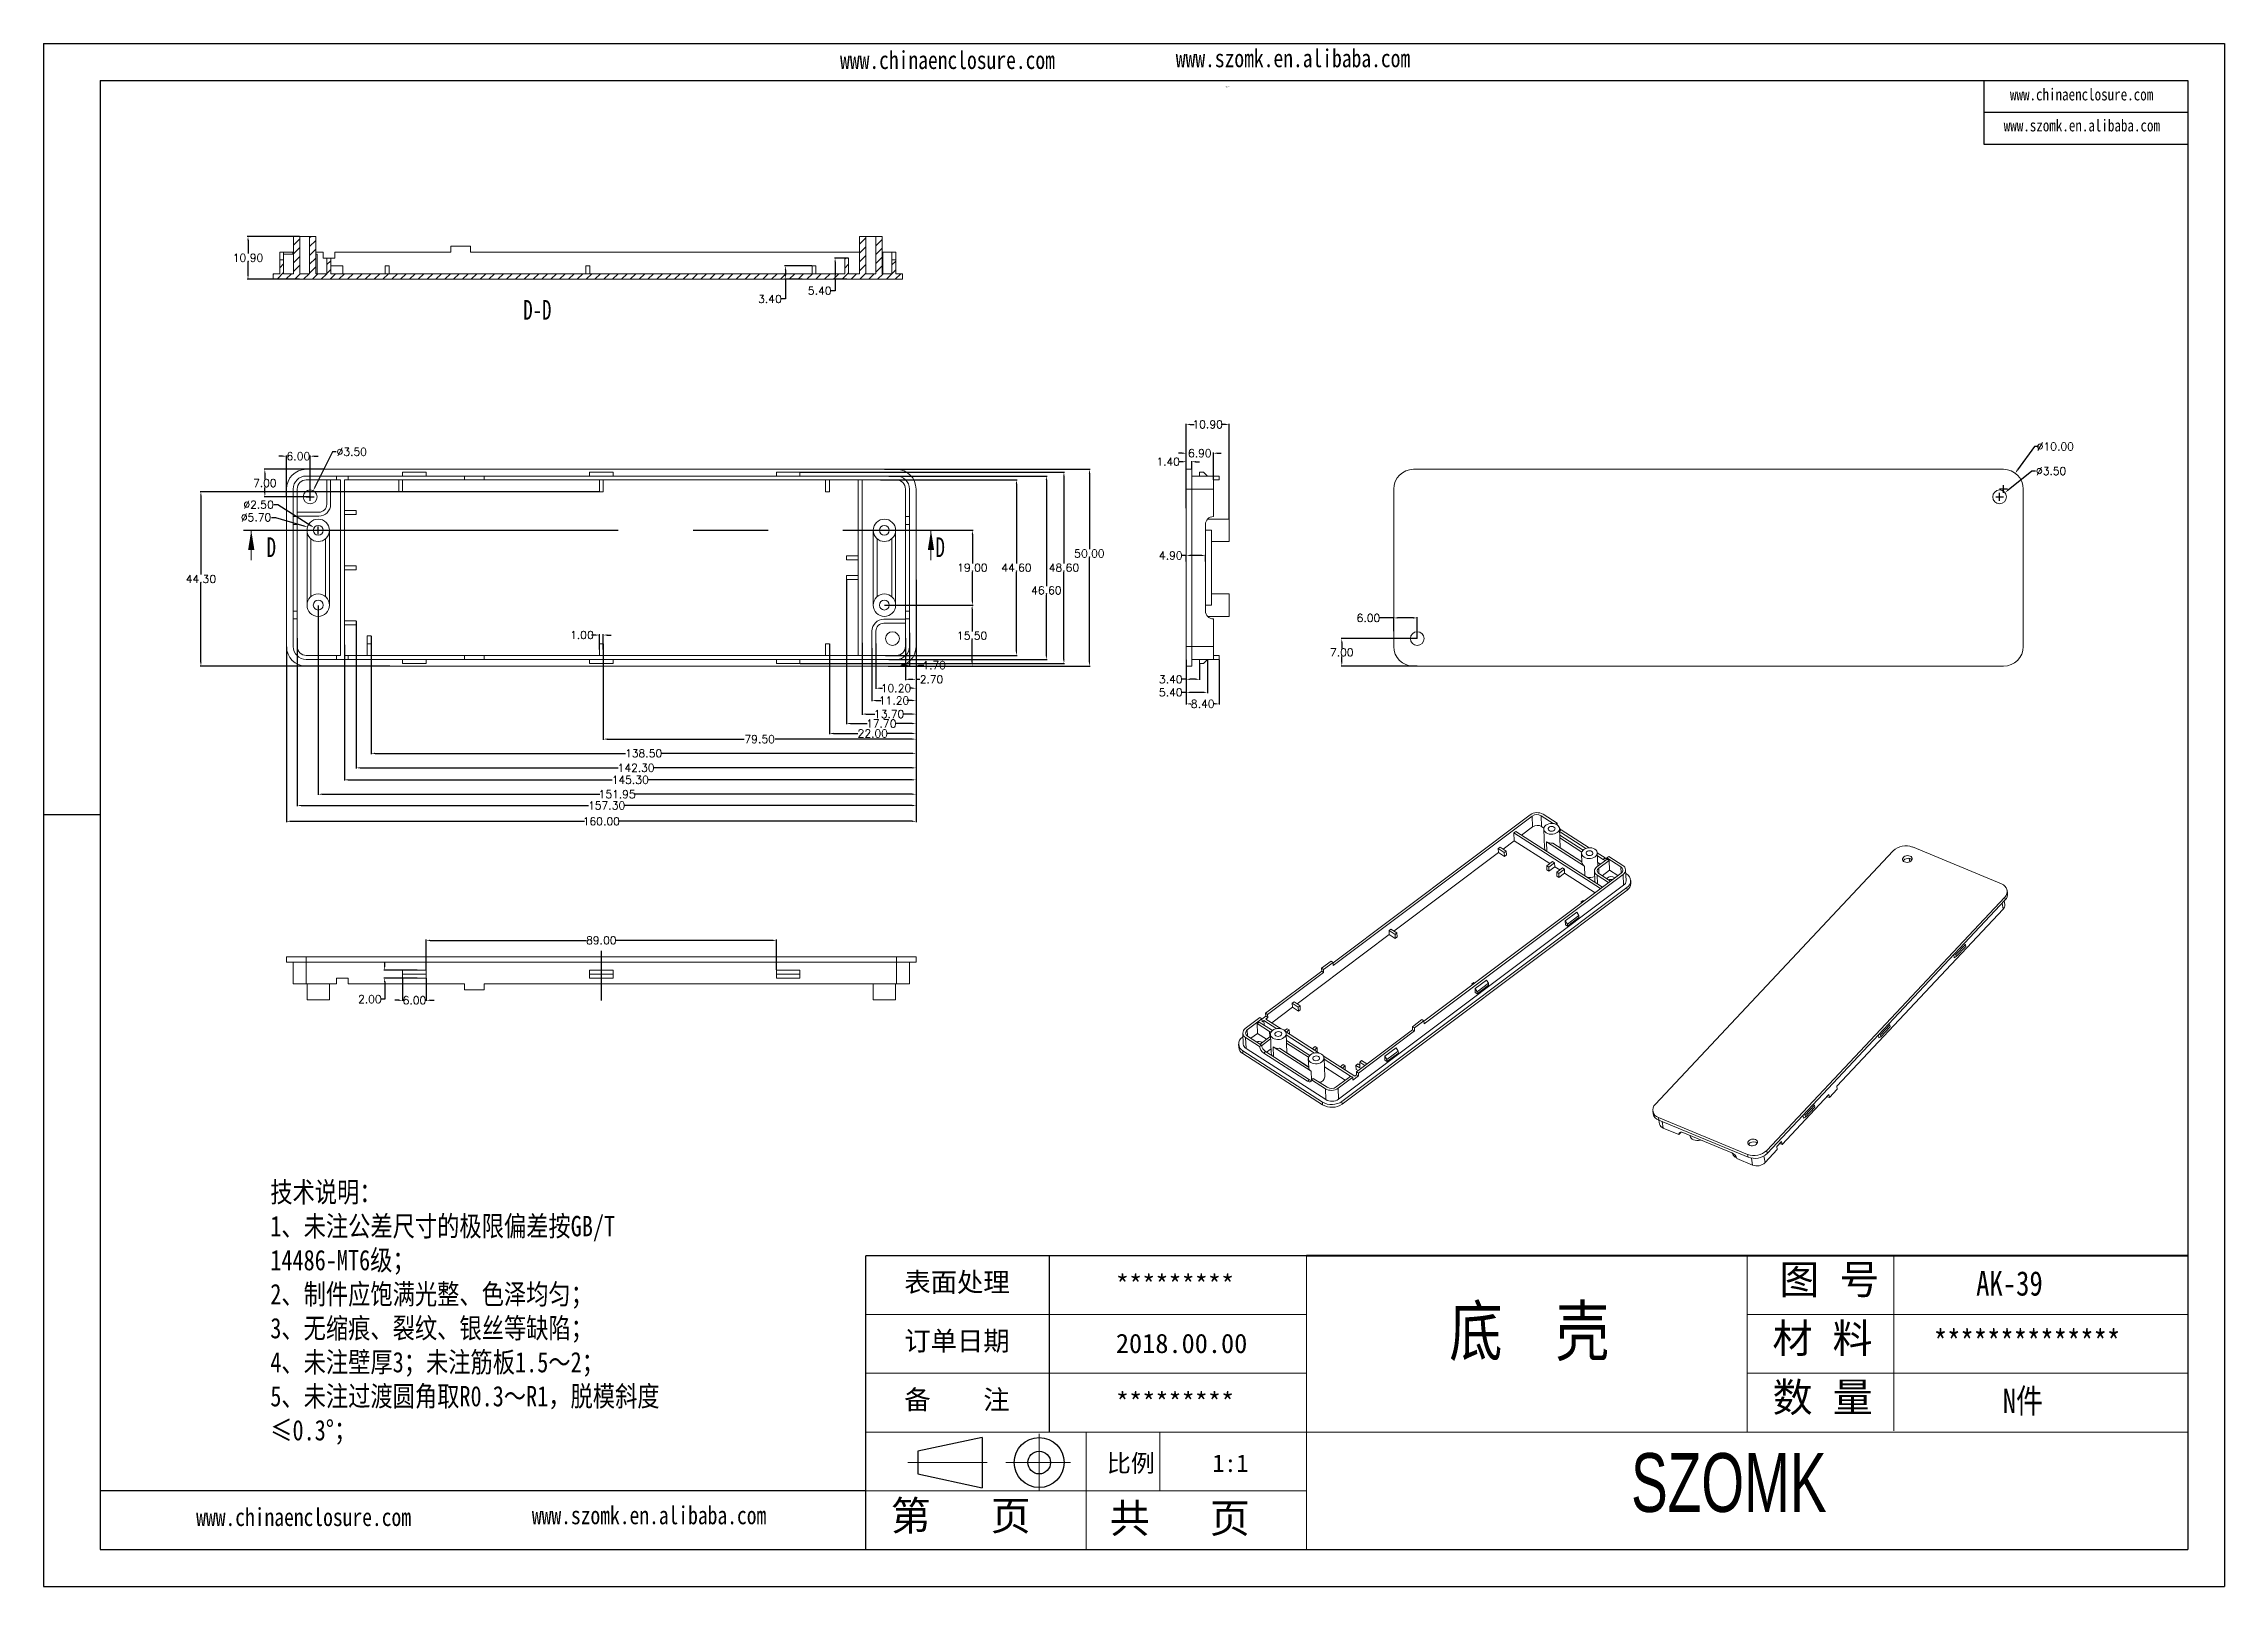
# Model space of a CAD drawing. Header units: inches. Extents: x 3440 to 5010, y 1126 to 1518.
# Drawn here: x 4456 to 5010, y 1126 to 1518 of the extents above; entities that cross this region are included whole.
import ezdxf

# ---------------------------------------------------------------- set-up
doc = ezdxf.new("R2010")
doc.units = ezdxf.units.IN
doc.header["$LTSCALE"] = 15
doc.linetypes.add('CENTER2', pattern=[28.575, 19.05, -3.175, 3.175, -3.175])
doc.linetypes.add('PHANTOM', pattern=[12.7, 6.35, -1.27, 1.27, -1.27, 1.27, -1.27])
doc.layers.add('10', color=7, linetype='Continuous')
doc.layers.add('文字', color=81, linetype='Continuous')
for name, color, linetype, lineweight in [('粗实线', 7, 'Continuous', 30), ('细实线', 3, 'Continuous', 9), ('细点划线', 2, 'CENTER2', 9)]:
    doc.layers.add(name, color=color, linetype=linetype, lineweight=lineweight)
doc.styles.add('SLDTEXTSTYLE0', font='TXT', dxfattribs={"width": 0.75})
doc.styles.add('SLDTEXTSTYLE6', font='TXT', dxfattribs={"width": 0.7})
doc.styles.get("Standard").update_dxf_attribs({"font": 'txt', "bigfont": 'gbcbig.shx'})
doc.styles.add('宋体', font='', dxfattribs={"width": 0.8, "height": 3.5})
doc.styles.add('长仿宋', font='', dxfattribs={"width": 0.7, "height": 4})
doc.styles.get('宋体').set_extended_font_data('SimSun')
doc.styles.get('长仿宋').set_extended_font_data('SimSun')
doc.dimstyles.new('2.5', dxfattribs={"dimtxt": 2, "dimasz": 1, "dimexe": 0.18, "dimexo": 0.0625, "dimgap": 0.09, "dimtad": 0, "dimtih": 1, "dimtoh": 1, "dimzin": 0, "dimdsep": 46, "dimtxsty": 'Standard', "dimcen": 1, "dimadec": 0, "dimazin": 2, "dimtfac": 1, "dimtofl": 0, "dimtmove": 0, "dimatfit": 3, "dimfxl": 0, "dimtolj": 1, "dimtzin": 0, "dimarcsym": 0})

msp = doc.modelspace()

# ---------------------------------------------------------------- texts
at = {"color": 7, "linetype": 'Continuous', "char_height": 5, "attachment_point": 1, "style": 'SLDTEXTSTYLE6'}
for s, insert in [('D-D', (4578.082, 1452.432)), ('D', (4512.842, 1392.137)), ('D', (4682.859, 1392.137))]:
    msp.add_mtext(s, dxfattribs=dict(at, insert=insert))
at = {"char_height": 4.90996, "width": 2790.57533, "attachment_point": 1}
for s, insert in [('{\\fSimHei|b0|i0|c134|p49;表面处理}', (4674.921, 1205.4)), ('{\\fSimHei|b0|i0|c134|p49;*********}', (4728.698, 1204.769)), ('{\\fSimHei|b0|i0|c134|p49;订单日期}', (4674.921, 1190.47)), ('{\\fSimHei|b0|i0|c134|p49;2018.00.00}', (4728.698, 1189.839)), ('{\\fSimHei|b0|i0|c134|p49;备    注}', (4674.921, 1175.541)), ('{\\fSimHei|b0|i0|c134|p49;*********}', (4728.698, 1174.909))]:
    msp.add_mtext(s, dxfattribs=dict(at, insert=insert))
at = {"layer": '文字', "color": 0, "attachment_point": 1, "style": '宋体'}
for s, insert, char_height, width in [('www.chinaenclosure.com', (4658.591, 1515.686), 4.56192, 80.14856), ('www.szomk.en.alibaba.com', (4743.918, 1516.138), 4.56192, 80.14856), ('www.chinaenclosure.com', (4955.945, 1506.184), 3.04128, 53.43237), ('www.szomk.en.alibaba.com', (4954.356, 1498.308), 3.04128, 53.43237), ('{\\H1.111x;技术说明：\\P1、未注公差尺寸的极限偏差按GB/T 14486-MT6级；\\P2、制件应饱满光整、色泽均匀；\\P3、无缩痕、裂纹、银丝等缺陷；\\P4、未注壁厚3；未注筋板1.5～2；\\P5、未注过渡圆角取R0.3～R1，脱模斜度≤0.3%%D；}', (4513.779, 1228.413), 4.6656, 105.08986), ('{\\H1.111x;AK-39}', (4947.347, 1205.738), 5.59872, 64.72749), ('底  壳', (4813.4, 1196.749), 12.4416, 159.06138), ('{\\H1.111x;**************}', (4936.577, 1190.808), 5.59872, 64.72749), ('{\\H1.111x;N件}', (4954.119, 1175.878), 5.59872, 64.72749), ('www.chinaenclosure.com', (4494.933, 1145.549), 4.56192, 80.14856), ('www.szomk.en.alibaba.com', (4580.26, 1146), 4.56192, 80.14856)]:
    msp.add_mtext(s, dxfattribs=dict(at, insert=insert, char_height=char_height, width=width))
at = {"layer": '粗实线', "insert": (4859.636, 1159.502), "char_height": 14.92992, "width": 167.42428, "attachment_point": 1, "style": '长仿宋'}
msp.add_mtext('{\\fSTXinwei|b0|i0|c134|p2;SZOMK}', dxfattribs=at)
at = {"layer": '细实线', "color": 7, "attachment_point": 1}
for s, insert, char_height, width in [('{\\fSimSun|b0|i0|c134|p54;图 号}', (4897.341, 1207.371), 7.46496, 37.3248), ('{\\fSimSun|b0|i0|c134|p54;材 料   }', (4895.571, 1192.441), 7.46496, 37.3248), ('{\\fSimSun|b0|i0|c134|p54;数 量}', (4895.608, 1177.438), 7.46496, 33.72763), ('{\\fSimSun|b0|i0|c134|p54;比例}', (4726.396, 1159.193), 4.47898, 19.66131), ('{\\fSimSun|b0|i0|c134|p54;1:1}', (4753.224, 1159.193), 4.47898, 19.66131), ('{\\fSimSun|b0|i0|c134|p54;第   页}', (4671.465, 1147.352), 7.46496, 55.9872), ('{\\fSimSun|b0|i0|c134|p54; 共   页}', (4722.085, 1146.717), 7.46496, 55.9872)]:
    msp.add_mtext(s, dxfattribs=dict(at, insert=insert, char_height=char_height, width=width))

# ---------------------------------------------------------------- blocks, each defined once
blk = doc.blocks.new('SW_NOTE_0')
at = {"color": 0, "linetype": 'Continuous', "lineweight": 0, "char_height": 0.06, "attachment_point": 1, "style": 'SLDTEXTSTYLE0'}
for s, insert in [('INTERPRET GEOMETRIC', (0, 0.08)), ('TOLERANCING PER:', (0, -0.02))]:
    blk.add_mtext(s, dxfattribs=dict(at, insert=insert))
blk = doc.blocks.new('*D480')
at = {"color": 0, "lineweight": -2, "transparency": 16777216}
for p, q in [((4676.21, 1367.87), (4676.21, 1359.49)), ((4677.91, 1367.87), (4677.91, 1359.49)), ((4675.21, 1359.67), (4674.21, 1359.67)), ((4678.91, 1359.67), (4679.91, 1359.67))]:
    blk.add_line(p, q, dxfattribs=at)
at = {"color": 0, "transparency": 16777216}
for points in [[(4675.21, 1359.83), (4675.21, 1359.5), (4676.21, 1359.67)], [(4678.91, 1359.83), (4678.91, 1359.5), (4677.91, 1359.67)]]:
    blk.add_solid(points, dxfattribs=at)
at = {"layer": 'Defpoints', "color": 0, "transparency": 16777216}
for p in [(4676.21, 1367.93), (4677.91, 1367.93), (4677.91, 1359.67)]:
    blk.add_point(p, dxfattribs=at)
at = {"color": 0, "transparency": 16777216, "insert": (4682.5, 1359.67), "char_height": 2, "attachment_point": 5}
blk.add_mtext('\\A1;1.70', dxfattribs=at)
blk = doc.blocks.new('*D481')
at = {"color": 0, "lineweight": -2, "transparency": 16777216}
for p, q in [((4675.21, 1366.55), (4675.21, 1355.9)), ((4677.91, 1366.55), (4677.91, 1355.9)), ((4676.21, 1356.08), (4676.91, 1356.08)), ((4677.91, 1356.08), (4678.91, 1356.08))]:
    blk.add_line(p, q, dxfattribs=at)
at = {"color": 0, "transparency": 16777216}
for points in [[(4676.21, 1356.24), (4676.21, 1355.91), (4675.21, 1356.08)], [(4676.91, 1356.24), (4676.91, 1355.91), (4677.91, 1356.08)]]:
    blk.add_solid(points, dxfattribs=at)
at = {"layer": 'Defpoints', "color": 0, "transparency": 16777216}
for p in [(4675.21, 1366.61), (4677.91, 1366.61), (4677.91, 1356.08)]:
    blk.add_point(p, dxfattribs=at)
at = {"color": 0, "transparency": 16777216, "insert": (4681.83, 1356.08), "char_height": 2, "attachment_point": 5}
blk.add_mtext('\\A1;2.70', dxfattribs=at)
blk = doc.blocks.new('*D482')
at = {"color": 0, "lineweight": -2, "transparency": 16777216}
for p, q in [((4667.71, 1365.17), (4667.71, 1353.64)), ((4677.91, 1367.8), (4677.91, 1353.64)), ((4668.71, 1353.82), (4669.39, 1353.82)), ((4676.91, 1353.82), (4676.23, 1353.82))]:
    blk.add_line(p, q, dxfattribs=at)
at = {"color": 0, "transparency": 16777216}
for points in [[(4668.71, 1353.98), (4668.71, 1353.65), (4667.71, 1353.82)], [(4676.91, 1353.98), (4676.91, 1353.65), (4677.91, 1353.82)]]:
    blk.add_solid(points, dxfattribs=at)
at = {"layer": 'Defpoints', "color": 0, "transparency": 16777216}
for p in [(4667.71, 1365.23), (4677.91, 1367.87), (4667.71, 1353.82)]:
    blk.add_point(p, dxfattribs=at)
at = {"color": 0, "transparency": 16777216, "insert": (4672.81, 1353.82), "char_height": 2, "attachment_point": 5}
blk.add_mtext('\\A1;10.20', dxfattribs=at)
blk = doc.blocks.new('*D483')
at = {"color": 0, "lineweight": -2, "transparency": 16777216}
for p, q in [((4666.71, 1363.97), (4666.71, 1350.51)), ((4677.91, 1367.74), (4677.91, 1350.51)), ((4667.71, 1350.69), (4669.05, 1350.69)), ((4676.91, 1350.69), (4675.57, 1350.69))]:
    blk.add_line(p, q, dxfattribs=at)
at = {"color": 0, "transparency": 16777216}
for points in [[(4667.71, 1350.85), (4667.71, 1350.52), (4666.71, 1350.69)], [(4676.91, 1350.85), (4676.91, 1350.52), (4677.91, 1350.69)]]:
    blk.add_solid(points, dxfattribs=at)
at = {"layer": 'Defpoints', "color": 0, "transparency": 16777216}
for p in [(4666.71, 1364.04), (4677.91, 1367.8), (4677.91, 1350.69)]:
    blk.add_point(p, dxfattribs=at)
at = {"color": 0, "transparency": 16777216, "insert": (4672.31, 1350.69), "char_height": 2, "attachment_point": 5}
blk.add_mtext('\\A1;11.20', dxfattribs=at)
blk = doc.blocks.new('*D484')
at = {"color": 0, "lineweight": -2, "transparency": 16777216}
for p, q in [((4664.21, 1365.37), (4664.21, 1347.07)), ((4677.91, 1366.49), (4677.91, 1347.07)), ((4665.21, 1347.25), (4667.47, 1347.25)), ((4676.91, 1347.25), (4674.65, 1347.25))]:
    blk.add_line(p, q, dxfattribs=at)
at = {"color": 0, "transparency": 16777216}
for points in [[(4665.21, 1347.41), (4665.21, 1347.08), (4664.21, 1347.25)], [(4676.91, 1347.41), (4676.91, 1347.08), (4677.91, 1347.25)]]:
    blk.add_solid(points, dxfattribs=at)
at = {"layer": 'Defpoints', "color": 0, "transparency": 16777216}
for p in [(4664.21, 1365.43), (4677.91, 1366.55), (4677.91, 1347.25)]:
    blk.add_point(p, dxfattribs=at)
at = {"color": 0, "transparency": 16777216, "insert": (4671.06, 1347.25), "char_height": 2, "attachment_point": 5}
blk.add_mtext('\\A1;13.70', dxfattribs=at)
blk = doc.blocks.new('*D485')
at = {"color": 0, "lineweight": -2, "transparency": 16777216}
for p, q in [((4655.91, 1365.07), (4655.91, 1342.15)), ((4677.91, 1367.68), (4677.91, 1342.15)), ((4656.91, 1342.33), (4663.15, 1342.33)), ((4676.91, 1342.33), (4670.67, 1342.33))]:
    blk.add_line(p, q, dxfattribs=at)
at = {"color": 0, "transparency": 16777216}
for points in [[(4656.91, 1342.5), (4656.91, 1342.16), (4655.91, 1342.33)], [(4676.91, 1342.5), (4676.91, 1342.16), (4677.91, 1342.33)]]:
    blk.add_solid(points, dxfattribs=at)
at = {"layer": 'Defpoints', "color": 0, "transparency": 16777216}
for p in [(4655.91, 1365.13), (4677.91, 1367.74), (4677.91, 1342.33)]:
    blk.add_point(p, dxfattribs=at)
at = {"color": 0, "transparency": 16777216, "insert": (4666.91, 1342.33), "char_height": 2, "attachment_point": 5}
blk.add_mtext('\\A1;22.00', dxfattribs=at)
blk = doc.blocks.new('*D486')
at = {"color": 0, "lineweight": -2, "transparency": 16777216}
for p, q in [((4598.41, 1365.07), (4598.41, 1340.71)), ((4677.91, 1367.62), (4677.91, 1340.71)), ((4599.41, 1340.89), (4634.24, 1340.89)), ((4676.91, 1340.89), (4642.08, 1340.89))]:
    blk.add_line(p, q, dxfattribs=at)
at = {"color": 0, "transparency": 16777216}
for points in [[(4599.41, 1341.06), (4599.41, 1340.73), (4598.41, 1340.89)], [(4676.91, 1341.06), (4676.91, 1340.73), (4677.91, 1340.89)]]:
    blk.add_solid(points, dxfattribs=at)
at = {"layer": 'Defpoints', "color": 0, "transparency": 16777216}
for p in [(4598.41, 1365.13), (4677.91, 1367.68), (4677.91, 1340.89)]:
    blk.add_point(p, dxfattribs=at)
at = {"color": 0, "transparency": 16777216, "insert": (4638.16, 1340.89), "char_height": 2, "attachment_point": 5}
blk.add_mtext('\\A1;79.50', dxfattribs=at)
blk = doc.blocks.new('*D487')
at = {"color": 0, "lineweight": -2, "transparency": 16777216}
for p, q in [((4677.91, 1372.6), (4677.91, 1337.09)), ((4539.41, 1367.07), (4539.41, 1337.09)), ((4540.41, 1337.27), (4604.07, 1337.27)), ((4676.91, 1337.27), (4613.25, 1337.27))]:
    blk.add_line(p, q, dxfattribs=at)
at = {"color": 0, "transparency": 16777216}
for points in [[(4540.41, 1337.44), (4540.41, 1337.11), (4539.41, 1337.27)], [(4676.91, 1337.44), (4676.91, 1337.11), (4677.91, 1337.27)]]:
    blk.add_solid(points, dxfattribs=at)
at = {"layer": 'Defpoints', "color": 0, "transparency": 16777216}
for p in [(4677.91, 1372.66), (4539.41, 1367.13), (4677.91, 1337.27)]:
    blk.add_point(p, dxfattribs=at)
at = {"color": 0, "transparency": 16777216, "insert": (4608.66, 1337.27), "char_height": 2, "attachment_point": 5}
blk.add_mtext('\\A1;138.50', dxfattribs=at)
blk = doc.blocks.new('*D488')
at = {"color": 0, "lineweight": -2, "transparency": 16777216}
for p, q in [((4532.61, 1364.87), (4532.61, 1330.37)), ((4677.91, 1367.55), (4677.91, 1330.37)), ((4533.61, 1330.55), (4600.67, 1330.55)), ((4676.91, 1330.55), (4609.85, 1330.55))]:
    blk.add_line(p, q, dxfattribs=at)
at = {"color": 0, "transparency": 16777216}
for points in [[(4533.61, 1330.71), (4533.61, 1330.38), (4532.61, 1330.55)], [(4676.91, 1330.71), (4676.91, 1330.38), (4677.91, 1330.55)]]:
    blk.add_solid(points, dxfattribs=at)
at = {"layer": 'Defpoints', "color": 0, "transparency": 16777216}
for p in [(4532.61, 1364.93), (4677.91, 1367.62), (4677.91, 1330.55)]:
    blk.add_point(p, dxfattribs=at)
at = {"color": 0, "transparency": 16777216, "insert": (4605.26, 1330.55), "char_height": 2, "attachment_point": 5}
blk.add_mtext('\\A1;145.30', dxfattribs=at)
blk = doc.blocks.new('*D489')
at = {"color": 0, "lineweight": -2, "transparency": 16777216}
for p, q in [((4677.91, 1370.19), (4677.91, 1323.84)), ((4520.61, 1366.54), (4520.61, 1323.84)), ((4521.61, 1324.02), (4594.67, 1324.02)), ((4676.91, 1324.02), (4603.85, 1324.02))]:
    blk.add_line(p, q, dxfattribs=at)
at = {"color": 0, "transparency": 16777216}
for points in [[(4521.61, 1324.18), (4521.61, 1323.85), (4520.61, 1324.02)], [(4676.91, 1324.18), (4676.91, 1323.85), (4677.91, 1324.02)]]:
    blk.add_solid(points, dxfattribs=at)
at = {"layer": 'Defpoints', "color": 0, "transparency": 16777216}
for p in [(4677.91, 1370.25), (4520.61, 1366.61), (4677.91, 1324.02)]:
    blk.add_point(p, dxfattribs=at)
at = {"color": 0, "transparency": 16777216, "insert": (4599.26, 1324.02), "char_height": 2, "attachment_point": 5}
blk.add_mtext('\\A1;157.30', dxfattribs=at)
blk = doc.blocks.new('*D490')
at = {"color": 0, "lineweight": -2, "transparency": 16777216}
for p, q in [((4517.91, 1364.37), (4517.91, 1319.83)), ((4677.91, 1366.55), (4677.91, 1319.83)), ((4518.91, 1320.01), (4593.65, 1320.01)), ((4676.91, 1320.01), (4602.17, 1320.01))]:
    blk.add_line(p, q, dxfattribs=at)
at = {"color": 0, "transparency": 16777216}
for points in [[(4518.91, 1320.18), (4518.91, 1319.85), (4517.91, 1320.01)], [(4676.91, 1320.18), (4676.91, 1319.85), (4677.91, 1320.01)]]:
    blk.add_solid(points, dxfattribs=at)
at = {"layer": 'Defpoints', "color": 0, "transparency": 16777216}
for p in [(4517.91, 1364.43), (4677.91, 1366.61), (4677.91, 1320.01)]:
    blk.add_point(p, dxfattribs=at)
at = {"color": 0, "transparency": 16777216, "insert": (4597.91, 1320.01), "char_height": 2, "attachment_point": 5}
blk.add_mtext('\\A1;160.00', dxfattribs=at)
blk = doc.blocks.new('*D491')
at = {"color": 0, "lineweight": -2, "transparency": 16777216}
for p, q in [((4596.41, 1367.33), (4595.41, 1367.33)), ((4597.41, 1363.69), (4597.41, 1367.51)), ((4598.41, 1363.69), (4598.41, 1367.51)), ((4599.41, 1367.33), (4600.41, 1367.33))]:
    blk.add_line(p, q, dxfattribs=at)
at = {"color": 0, "transparency": 16777216}
for points in [[(4596.41, 1367.49), (4596.41, 1367.16), (4597.41, 1367.33)], [(4599.41, 1367.49), (4599.41, 1367.16), (4598.41, 1367.33)]]:
    blk.add_solid(points, dxfattribs=at)
at = {"layer": 'Defpoints', "color": 0, "transparency": 16777216}
for p in [(4597.41, 1367.33), (4597.41, 1363.63), (4598.41, 1363.63)]:
    blk.add_point(p, dxfattribs=at)
at = {"color": 0, "transparency": 16777216, "insert": (4592.99, 1367.33), "char_height": 2, "attachment_point": 5}
blk.add_mtext('\\A1;1.00', dxfattribs=at)
blk = doc.blocks.new('*D492')
at = {"color": 0, "lineweight": -2, "transparency": 16777216}
for p, q in [((4660.21, 1381.37), (4660.21, 1344.66)), ((4677.91, 1381.37), (4677.91, 1344.66)), ((4661.21, 1344.84), (4665.47, 1344.84)), ((4676.91, 1344.84), (4672.65, 1344.84))]:
    blk.add_line(p, q, dxfattribs=at)
at = {"color": 0, "transparency": 16777216}
for points in [[(4661.21, 1345.01), (4661.21, 1344.68), (4660.21, 1344.84)], [(4676.91, 1345.01), (4676.91, 1344.68), (4677.91, 1344.84)]]:
    blk.add_solid(points, dxfattribs=at)
at = {"layer": 'Defpoints', "color": 0, "transparency": 16777216}
for p in [(4660.21, 1381.43), (4677.91, 1381.43), (4677.91, 1344.84)]:
    blk.add_point(p, dxfattribs=at)
at = {"color": 0, "transparency": 16777216, "insert": (4669.06, 1344.84), "char_height": 2, "attachment_point": 5}
blk.add_mtext('\\A1;17.70', dxfattribs=at)
blk = doc.blocks.new('*D493')
at = {"color": 0, "lineweight": -2, "transparency": 16777216}
for p, q in [((4535.61, 1370.87), (4535.61, 1333.41)), ((4677.91, 1370.87), (4677.91, 1333.41)), ((4536.61, 1333.59), (4602.17, 1333.59)), ((4676.91, 1333.59), (4611.35, 1333.59))]:
    blk.add_line(p, q, dxfattribs=at)
at = {"color": 0, "transparency": 16777216}
for points in [[(4536.61, 1333.75), (4536.61, 1333.42), (4535.61, 1333.59)], [(4676.91, 1333.75), (4676.91, 1333.42), (4677.91, 1333.59)]]:
    blk.add_solid(points, dxfattribs=at)
at = {"layer": 'Defpoints', "color": 0, "transparency": 16777216}
for p in [(4535.61, 1370.93), (4677.91, 1370.93), (4677.91, 1333.59)]:
    blk.add_point(p, dxfattribs=at)
at = {"color": 0, "transparency": 16777216, "insert": (4606.76, 1333.59), "char_height": 2, "attachment_point": 5}
blk.add_mtext('\\A1;142.30', dxfattribs=at)
blk = doc.blocks.new('*D494')
at = {"color": 0, "lineweight": -2, "transparency": 16777216}
for p, q in [((4525.96, 1374.87), (4525.96, 1326.71)), ((4677.91, 1373.86), (4677.91, 1326.71)), ((4526.96, 1326.89), (4597.51, 1326.89)), ((4676.91, 1326.89), (4606.36, 1326.89))]:
    blk.add_line(p, q, dxfattribs=at)
at = {"color": 0, "transparency": 16777216}
for points in [[(4526.96, 1327.06), (4526.96, 1326.73), (4525.96, 1326.89)], [(4676.91, 1327.06), (4676.91, 1326.73), (4677.91, 1326.89)]]:
    blk.add_solid(points, dxfattribs=at)
at = {"layer": 'Defpoints', "color": 0, "transparency": 16777216}
for p in [(4525.96, 1374.93), (4677.91, 1373.93), (4677.91, 1326.89)]:
    blk.add_point(p, dxfattribs=at)
at = {"color": 0, "transparency": 16777216, "insert": (4601.94, 1326.89), "char_height": 2, "attachment_point": 5}
blk.add_mtext('\\A1;151.95', dxfattribs=at)
blk = doc.blocks.new('*D495')
at = {"color": 0, "lineweight": -2, "transparency": 16777216}
for p, q in [((4516.91, 1412.76), (4515.91, 1412.76)), ((4517.91, 1402.49), (4517.91, 1412.94)), ((4523.91, 1402.49), (4523.91, 1412.94)), ((4524.91, 1412.76), (4525.91, 1412.76))]:
    blk.add_line(p, q, dxfattribs=at)
at = {"color": 0, "transparency": 16777216}
for points in [[(4516.91, 1412.93), (4516.91, 1412.6), (4517.91, 1412.76)], [(4524.91, 1412.93), (4524.91, 1412.6), (4523.91, 1412.76)]]:
    blk.add_solid(points, dxfattribs=at)
at = {"layer": 'Defpoints', "color": 0, "transparency": 16777216}
for p in [(4517.91, 1412.76), (4517.91, 1402.43), (4523.91, 1402.43)]:
    blk.add_point(p, dxfattribs=at)
at = {"color": 0, "transparency": 16777216, "insert": (4520.91, 1412.76), "char_height": 2, "attachment_point": 5}
blk.add_mtext('\\A1;6.00', dxfattribs=at)
blk = doc.blocks.new('*D496')
at = {"color": 0, "lineweight": -2, "transparency": 16777216}
for p, q in [((4527.52, 1409.43), (4512.21, 1409.43)), ((4512.39, 1408.43), (4512.39, 1407.02)), ((4523.85, 1402.43), (4512.21, 1402.43)), ((4512.39, 1403.43), (4512.39, 1404.84))]:
    blk.add_line(p, q, dxfattribs=at)
at = {"color": 0, "transparency": 16777216}
for points in [[(4512.23, 1408.43), (4512.56, 1408.43), (4512.39, 1409.43)], [(4512.23, 1403.43), (4512.56, 1403.43), (4512.39, 1402.43)]]:
    blk.add_solid(points, dxfattribs=at)
at = {"layer": 'Defpoints', "color": 0, "transparency": 16777216}
for p in [(4512.39, 1409.43), (4527.59, 1409.43), (4523.91, 1402.43)]:
    blk.add_point(p, dxfattribs=at)
at = {"color": 0, "transparency": 16777216, "insert": (4512.39, 1405.93), "char_height": 2, "attachment_point": 5}
blk.add_mtext('\\A1;7.00', dxfattribs=at)
blk = doc.blocks.new('*D497')
at = {"color": 0, "lineweight": -2, "transparency": 16777216}
for p, q in [((4529.55, 1413.88), (4525.13, 1404.89)), ((4530.55, 1413.88), (4529.55, 1413.88)), ((4522.91, 1402.43), (4524.91, 1402.43)), ((4523.91, 1401.43), (4523.91, 1403.43))]:
    blk.add_line(p, q, dxfattribs=at)
at = {"color": 0, "transparency": 16777216}
blk.add_solid([(4524.98, 1404.97), (4525.28, 1404.82), (4524.68, 1404)], dxfattribs=at)
at = {"layer": 'Defpoints', "color": 0, "transparency": 16777216}
for p in [(4524.68, 1404), (4523.14, 1400.86)]:
    blk.add_point(p, dxfattribs=at)
at = {"color": 0, "transparency": 16777216, "insert": (4534.48, 1413.88), "char_height": 2, "attachment_point": 5}
blk.add_mtext('\\A1;∅3.50', dxfattribs=at)
blk = doc.blocks.new('*D498')
at = {"color": 0, "lineweight": -2, "transparency": 16777216}
for p, q in [((4514.07, 1397.21), (4515.07, 1397.21)), ((4515.07, 1397.21), (4522.27, 1395.04)), ((4524.96, 1393.93), (4526.96, 1393.93)), ((4525.96, 1392.93), (4525.96, 1394.93))]:
    blk.add_line(p, q, dxfattribs=at)
at = {"color": 0, "transparency": 16777216}
blk.add_solid([(4522.32, 1395.2), (4522.23, 1394.88), (4523.23, 1394.75)], dxfattribs=at)
at = {"layer": 'Defpoints', "color": 0, "transparency": 16777216}
for p in [(4523.23, 1394.75), (4528.69, 1393.11)]:
    blk.add_point(p, dxfattribs=at)
at = {"color": 0, "transparency": 16777216, "insert": (4510.15, 1397.21), "char_height": 2, "attachment_point": 5}
blk.add_mtext('\\A1;∅5.70', dxfattribs=at)
blk = doc.blocks.new('*D499')
at = {"color": 0, "lineweight": -2, "transparency": 16777216}
for p, q in [((4514.72, 1400.46), (4515.72, 1400.46)), ((4515.72, 1400.46), (4524.06, 1395.14)), ((4524.96, 1393.93), (4526.96, 1393.93)), ((4525.96, 1392.93), (4525.96, 1394.93))]:
    blk.add_line(p, q, dxfattribs=at)
at = {"color": 0, "transparency": 16777216}
blk.add_solid([(4524.15, 1395.28), (4523.97, 1395), (4524.91, 1394.6)], dxfattribs=at)
at = {"layer": 'Defpoints', "color": 0, "transparency": 16777216}
for p in [(4524.91, 1394.6), (4527.01, 1393.26)]:
    blk.add_point(p, dxfattribs=at)
at = {"color": 0, "transparency": 16777216, "insert": (4510.8, 1400.46), "char_height": 2, "attachment_point": 5}
blk.add_mtext('\\A1;∅2.50', dxfattribs=at)
blk = doc.blocks.new('*D501')
at = {"color": 0, "lineweight": -2, "transparency": 16777216}
for p, q in [((4669.85, 1409.43), (4722.15, 1409.43)), ((4721.97, 1408.43), (4721.97, 1389.12)), ((4721.97, 1360.43), (4721.97, 1386.94)), ((4670.85, 1359.43), (4722.15, 1359.43))]:
    blk.add_line(p, q, dxfattribs=at)
at = {"color": 0, "transparency": 16777216}
for points in [[(4721.81, 1408.43), (4722.14, 1408.43), (4721.97, 1409.43)], [(4721.81, 1360.43), (4722.14, 1360.43), (4721.97, 1359.43)]]:
    blk.add_solid(points, dxfattribs=at)
at = {"layer": 'Defpoints', "color": 0, "transparency": 16777216}
for p in [(4669.79, 1409.43), (4721.97, 1409.43), (4670.79, 1359.43)]:
    blk.add_point(p, dxfattribs=at)
at = {"color": 0, "transparency": 16777216, "insert": (4721.97, 1388.03), "char_height": 2, "attachment_point": 5}
blk.add_mtext('\\A1;50.00', dxfattribs=at)
blk = doc.blocks.new('*D502')
at = {"color": 0, "lineweight": -2, "transparency": 16777216}
for p, q in [((4670.99, 1407.73), (4711.21, 1407.73)), ((4711.03, 1406.73), (4711.03, 1379.75)), ((4711.03, 1362.13), (4711.03, 1377.57)), ((4670.99, 1361.13), (4711.21, 1361.13))]:
    blk.add_line(p, q, dxfattribs=at)
at = {"color": 0, "transparency": 16777216}
for points in [[(4710.86, 1406.73), (4711.2, 1406.73), (4711.03, 1407.73)], [(4710.86, 1362.13), (4711.2, 1362.13), (4711.03, 1361.13)]]:
    blk.add_solid(points, dxfattribs=at)
at = {"layer": 'Defpoints', "color": 0, "transparency": 16777216}
for p in [(4670.93, 1407.73), (4711.03, 1407.73), (4670.93, 1361.13)]:
    blk.add_point(p, dxfattribs=at)
at = {"color": 0, "transparency": 16777216, "insert": (4711.03, 1378.66), "char_height": 2, "attachment_point": 5}
blk.add_mtext('\\A1;46.60', dxfattribs=at)
blk = doc.blocks.new('*D503')
at = {"color": 0, "lineweight": -2, "transparency": 16777216}
for p, q in [((4668.91, 1406.73), (4703.61, 1406.73)), ((4703.43, 1405.73), (4703.43, 1385.52)), ((4703.43, 1363.13), (4703.43, 1383.34)), ((4670.18, 1362.13), (4703.61, 1362.13))]:
    blk.add_line(p, q, dxfattribs=at)
at = {"color": 0, "transparency": 16777216}
for points in [[(4703.26, 1405.73), (4703.6, 1405.73), (4703.43, 1406.73)], [(4703.26, 1363.13), (4703.6, 1363.13), (4703.43, 1362.13)]]:
    blk.add_solid(points, dxfattribs=at)
at = {"layer": 'Defpoints', "color": 0, "transparency": 16777216}
for p in [(4668.85, 1406.73), (4670.12, 1362.13), (4703.43, 1362.13)]:
    blk.add_point(p, dxfattribs=at)
at = {"color": 0, "transparency": 16777216, "insert": (4703.43, 1384.43), "char_height": 2, "attachment_point": 5}
blk.add_mtext('\\A1;44.60', dxfattribs=at)
blk = doc.blocks.new('*D504')
at = {"color": 0, "lineweight": -2, "transparency": 16777216}
for p, q in [((4669.92, 1393.93), (4692.41, 1393.93)), ((4692.23, 1392.93), (4692.23, 1385.52)), ((4692.23, 1375.93), (4692.23, 1383.34)), ((4669.92, 1374.93), (4692.41, 1374.93))]:
    blk.add_line(p, q, dxfattribs=at)
at = {"color": 0, "transparency": 16777216}
for points in [[(4692.06, 1392.93), (4692.4, 1392.93), (4692.23, 1393.93)], [(4692.06, 1375.93), (4692.4, 1375.93), (4692.23, 1374.93)]]:
    blk.add_solid(points, dxfattribs=at)
at = {"layer": 'Defpoints', "color": 0, "transparency": 16777216}
for p in [(4669.86, 1393.93), (4669.86, 1374.93), (4692.23, 1374.93)]:
    blk.add_point(p, dxfattribs=at)
at = {"color": 0, "transparency": 16777216, "insert": (4692.23, 1384.43), "char_height": 2, "attachment_point": 5}
blk.add_mtext('\\A1;19.00', dxfattribs=at)
blk = doc.blocks.new('*D505')
at = {"color": 0, "lineweight": -2, "transparency": 16777216}
for p, q in [((4669.92, 1374.93), (4692.34, 1374.93)), ((4692.16, 1373.93), (4692.16, 1368.27)), ((4692.16, 1360.43), (4692.16, 1366.09)), ((4670.92, 1359.43), (4692.34, 1359.43))]:
    blk.add_line(p, q, dxfattribs=at)
at = {"color": 0, "transparency": 16777216}
for points in [[(4691.99, 1373.93), (4692.33, 1373.93), (4692.16, 1374.93)], [(4691.99, 1360.43), (4692.33, 1360.43), (4692.16, 1359.43)]]:
    blk.add_solid(points, dxfattribs=at)
at = {"layer": 'Defpoints', "color": 0, "transparency": 16777216}
for p in [(4669.86, 1374.93), (4670.85, 1359.43), (4692.16, 1359.43)]:
    blk.add_point(p, dxfattribs=at)
at = {"color": 0, "transparency": 16777216, "insert": (4692.16, 1367.18), "char_height": 2, "attachment_point": 5}
blk.add_mtext('\\A1;15.50', dxfattribs=at)
blk = doc.blocks.new('*D506')
at = {"color": 0, "lineweight": -2, "transparency": 16777216}
for p, q in [((4597.35, 1403.73), (4495.96, 1403.73)), ((4496.14, 1402.73), (4496.14, 1382.67)), ((4496.14, 1360.43), (4496.14, 1380.49)), ((4544.14, 1359.43), (4495.96, 1359.43))]:
    blk.add_line(p, q, dxfattribs=at)
at = {"color": 0, "transparency": 16777216}
for points in [[(4495.97, 1402.73), (4496.31, 1402.73), (4496.14, 1403.73)], [(4495.97, 1360.43), (4496.31, 1360.43), (4496.14, 1359.43)]]:
    blk.add_solid(points, dxfattribs=at)
at = {"layer": 'Defpoints', "color": 0, "transparency": 16777216}
for p in [(4597.41, 1403.73), (4496.14, 1359.43), (4544.21, 1359.43)]:
    blk.add_point(p, dxfattribs=at)
at = {"color": 0, "transparency": 16777216, "insert": (4496.14, 1381.58), "char_height": 2, "attachment_point": 5}
blk.add_mtext('\\A1;44.30', dxfattribs=at)
blk = doc.blocks.new('*D507')
at = {"color": 0, "lineweight": -2, "transparency": 16777216}
for p, q in [((4648.47, 1408.73), (4715.67, 1408.73)), ((4715.49, 1407.73), (4715.49, 1385.52)), ((4715.49, 1361.13), (4715.49, 1383.34)), ((4648.47, 1360.13), (4715.67, 1360.13))]:
    blk.add_line(p, q, dxfattribs=at)
at = {"color": 0, "transparency": 16777216}
for points in [[(4715.32, 1407.73), (4715.65, 1407.73), (4715.49, 1408.73)], [(4715.32, 1361.13), (4715.65, 1361.13), (4715.49, 1360.13)]]:
    blk.add_solid(points, dxfattribs=at)
at = {"layer": 'Defpoints', "color": 0, "transparency": 16777216}
for p in [(4648.41, 1408.73), (4648.41, 1360.13), (4715.49, 1360.13)]:
    blk.add_point(p, dxfattribs=at)
at = {"color": 0, "transparency": 16777216, "insert": (4715.49, 1384.43), "char_height": 2, "attachment_point": 5}
blk.add_mtext('\\A1;48.60', dxfattribs=at)
blk = doc.blocks.new('*D509')
at = {"color": 0, "lineweight": -2, "transparency": 16777216}
for p, q in [((4962.21, 1415.21), (4957.86, 1409.27)), ((4963.21, 1415.21), (4962.21, 1415.21)), ((4953.31, 1404.43), (4955.31, 1404.43)), ((4954.31, 1403.43), (4954.31, 1405.43))]:
    blk.add_line(p, q, dxfattribs=at)
at = {"color": 0, "transparency": 16777216}
blk.add_solid([(4957.72, 1409.37), (4957.99, 1409.17), (4957.27, 1408.46)], dxfattribs=at)
at = {"layer": 'Defpoints', "color": 0, "transparency": 16777216}
for p in [(4957.27, 1408.46), (4951.36, 1400.39)]:
    blk.add_point(p, dxfattribs=at)
at = {"color": 0, "transparency": 16777216, "insert": (4967.47, 1415.21), "char_height": 2, "attachment_point": 5}
blk.add_mtext('\\A1;∅10.00', dxfattribs=at)
blk = doc.blocks.new('*D510')
at = {"color": 0, "lineweight": -2, "transparency": 16777216}
for p, q in [((4961.47, 1408.98), (4955.46, 1404.15)), ((4962.47, 1408.98), (4961.47, 1408.98)), ((4952.31, 1402.43), (4954.31, 1402.43)), ((4953.31, 1401.43), (4953.31, 1403.43))]:
    blk.add_line(p, q, dxfattribs=at)
at = {"color": 0, "transparency": 16777216}
blk.add_solid([(4955.35, 1404.28), (4955.56, 1404.02), (4954.68, 1403.52)], dxfattribs=at)
at = {"layer": 'Defpoints', "color": 0, "transparency": 16777216}
for p in [(4954.68, 1403.52), (4951.95, 1401.33)]:
    blk.add_point(p, dxfattribs=at)
at = {"color": 0, "transparency": 16777216, "insert": (4966.4, 1408.98), "char_height": 2, "attachment_point": 5}
blk.add_mtext('\\A1;∅3.50', dxfattribs=at)
blk = doc.blocks.new('*D511')
at = {"color": 0, "lineweight": -2, "transparency": 16777216}
for p, q in [((4805.25, 1366.43), (4785.93, 1366.43)), ((4786.11, 1365.43), (4786.11, 1364.02)), ((4805.25, 1359.43), (4785.93, 1359.43)), ((4786.11, 1360.43), (4786.11, 1361.84))]:
    blk.add_line(p, q, dxfattribs=at)
at = {"color": 0, "transparency": 16777216}
for points in [[(4785.95, 1365.43), (4786.28, 1365.43), (4786.11, 1366.43)], [(4785.95, 1360.43), (4786.28, 1360.43), (4786.11, 1359.43)]]:
    blk.add_solid(points, dxfattribs=at)
at = {"layer": 'Defpoints', "color": 0, "transparency": 16777216}
for p in [(4805.31, 1366.43), (4786.11, 1359.43), (4805.31, 1359.43)]:
    blk.add_point(p, dxfattribs=at)
at = {"color": 0, "transparency": 16777216, "insert": (4786.11, 1362.93), "char_height": 2, "attachment_point": 5}
blk.add_mtext('\\A1;7.00', dxfattribs=at)
blk = doc.blocks.new('*D512')
at = {"color": 0, "lineweight": -2, "transparency": 16777216}
for p, q in [((4799.31, 1371.68), (4795.63, 1371.68)), ((4799.31, 1368.35), (4799.31, 1371.86)), ((4804.31, 1371.68), (4800.31, 1371.68)), ((4805.31, 1366.49), (4805.31, 1371.86))]:
    blk.add_line(p, q, dxfattribs=at)
at = {"color": 0, "transparency": 16777216}
for points in [[(4800.31, 1371.84), (4800.31, 1371.51), (4799.31, 1371.68)], [(4804.31, 1371.84), (4804.31, 1371.51), (4805.31, 1371.68)]]:
    blk.add_solid(points, dxfattribs=at)
at = {"layer": 'Defpoints', "color": 0, "transparency": 16777216}
for p in [(4805.31, 1371.68), (4799.31, 1368.29), (4805.31, 1366.43)]:
    blk.add_point(p, dxfattribs=at)
at = {"color": 0, "transparency": 16777216, "insert": (4792.88, 1371.68), "char_height": 2, "attachment_point": 5}
blk.add_mtext('\\A1;6.00', dxfattribs=at)
blk = doc.blocks.new('*D513')
at = {"color": 0, "lineweight": -2, "transparency": 16777216}
for p, q in [((4745.57, 1411.36), (4744.57, 1411.36)), ((4746.57, 1409.49), (4746.57, 1411.54)), ((4747.97, 1409.49), (4747.97, 1411.54)), ((4748.97, 1411.36), (4749.97, 1411.36))]:
    blk.add_line(p, q, dxfattribs=at)
at = {"color": 0, "transparency": 16777216}
for points in [[(4745.57, 1411.53), (4745.57, 1411.19), (4746.57, 1411.36)], [(4748.97, 1411.53), (4748.97, 1411.19), (4747.97, 1411.36)]]:
    blk.add_solid(points, dxfattribs=at)
at = {"layer": 'Defpoints', "color": 0, "transparency": 16777216}
for p in [(4746.57, 1411.36), (4746.57, 1409.43), (4747.97, 1409.43)]:
    blk.add_point(p, dxfattribs=at)
at = {"color": 0, "transparency": 16777216, "insert": (4741.98, 1411.36), "char_height": 2, "attachment_point": 5}
blk.add_mtext('\\A1;1.40', dxfattribs=at)
blk = doc.blocks.new('*D514')
at = {"color": 0, "lineweight": -2, "transparency": 16777216}
for p, q in [((4745.57, 1413.52), (4744.57, 1413.52)), ((4746.57, 1406.24), (4746.57, 1413.7)), ((4753.47, 1406.79), (4753.47, 1413.7)), ((4754.47, 1413.52), (4755.47, 1413.52))]:
    blk.add_line(p, q, dxfattribs=at)
at = {"color": 0, "transparency": 16777216}
for points in [[(4745.57, 1413.69), (4745.57, 1413.35), (4746.57, 1413.52)], [(4754.47, 1413.69), (4754.47, 1413.35), (4753.47, 1413.52)]]:
    blk.add_solid(points, dxfattribs=at)
at = {"layer": 'Defpoints', "color": 0, "transparency": 16777216}
for p in [(4746.57, 1413.52), (4746.57, 1406.18), (4753.47, 1406.73)]:
    blk.add_point(p, dxfattribs=at)
at = {"color": 0, "transparency": 16777216, "insert": (4750.02, 1413.52), "char_height": 2, "attachment_point": 5}
blk.add_mtext('\\A1;6.90', dxfattribs=at)
blk = doc.blocks.new('*D515')
at = {"color": 0, "lineweight": -2, "transparency": 16777216}
for p, q in [((4746.57, 1399.58), (4746.57, 1421.01)), ((4747.57, 1420.83), (4748.59, 1420.83)), ((4756.47, 1420.83), (4755.44, 1420.83)), ((4757.47, 1396.84), (4757.47, 1421.01))]:
    blk.add_line(p, q, dxfattribs=at)
at = {"color": 0, "transparency": 16777216}
for points in [[(4747.57, 1421), (4747.57, 1420.67), (4746.57, 1420.83)], [(4756.47, 1421), (4756.47, 1420.67), (4757.47, 1420.83)]]:
    blk.add_solid(points, dxfattribs=at)
at = {"layer": 'Defpoints', "color": 0, "transparency": 16777216}
for p in [(4746.57, 1420.83), (4746.57, 1399.52), (4757.47, 1396.78)]:
    blk.add_point(p, dxfattribs=at)
at = {"color": 0, "transparency": 16777216, "insert": (4752.02, 1420.83), "char_height": 2, "attachment_point": 5}
blk.add_mtext('\\A1;10.90', dxfattribs=at)
blk = doc.blocks.new('*D516')
at = {"color": 0, "lineweight": -2, "transparency": 16777216}
for p, q in [((4746.57, 1359.37), (4746.57, 1355.91)), ((4749.97, 1360.07), (4749.97, 1355.91)), ((4746.57, 1356.09), (4745.57, 1356.09)), ((4748.97, 1356.09), (4747.57, 1356.09))]:
    blk.add_line(p, q, dxfattribs=at)
at = {"color": 0, "transparency": 16777216}
for points in [[(4747.57, 1356.26), (4747.57, 1355.92), (4746.57, 1356.09)], [(4748.97, 1356.26), (4748.97, 1355.92), (4749.97, 1356.09)]]:
    blk.add_solid(points, dxfattribs=at)
at = {"layer": 'Defpoints', "color": 0, "transparency": 16777216}
for p in [(4746.57, 1359.43), (4749.97, 1360.13), (4746.57, 1356.09)]:
    blk.add_point(p, dxfattribs=at)
at = {"color": 0, "transparency": 16777216, "insert": (4742.64, 1356.09), "char_height": 2, "attachment_point": 5}
blk.add_mtext('\\A1;3.40', dxfattribs=at)
blk = doc.blocks.new('*D517')
at = {"color": 0, "lineweight": -2, "transparency": 16777216}
for p, q in [((4746.57, 1360.26), (4746.57, 1352.58)), ((4751.97, 1361.07), (4751.97, 1352.58)), ((4746.57, 1352.76), (4745.57, 1352.76)), ((4750.97, 1352.76), (4747.57, 1352.76))]:
    blk.add_line(p, q, dxfattribs=at)
at = {"color": 0, "transparency": 16777216}
for points in [[(4747.57, 1352.93), (4747.57, 1352.6), (4746.57, 1352.76)], [(4750.97, 1352.93), (4750.97, 1352.6), (4751.97, 1352.76)]]:
    blk.add_solid(points, dxfattribs=at)
at = {"layer": 'Defpoints', "color": 0, "transparency": 16777216}
for p in [(4746.57, 1360.32), (4751.97, 1361.13), (4746.57, 1352.76)]:
    blk.add_point(p, dxfattribs=at)
at = {"color": 0, "transparency": 16777216, "insert": (4742.64, 1352.76), "char_height": 2, "attachment_point": 5}
blk.add_mtext('\\A1;5.40', dxfattribs=at)
blk = doc.blocks.new('*D518')
at = {"color": 0, "lineweight": -2, "transparency": 16777216}
for p, q in [((4746.57, 1361.07), (4746.57, 1349.66)), ((4754.97, 1361.07), (4754.97, 1349.66)), ((4747.57, 1349.84), (4747.84, 1349.84)), ((4753.97, 1349.84), (4753.69, 1349.84))]:
    blk.add_line(p, q, dxfattribs=at)
at = {"color": 0, "transparency": 16777216}
for points in [[(4747.57, 1350), (4747.57, 1349.67), (4746.57, 1349.84)], [(4753.97, 1350), (4753.97, 1349.67), (4754.97, 1349.84)]]:
    blk.add_solid(points, dxfattribs=at)
at = {"layer": 'Defpoints', "color": 0, "transparency": 16777216}
for p in [(4746.57, 1361.13), (4754.97, 1361.13), (4746.57, 1349.84)]:
    blk.add_point(p, dxfattribs=at)
at = {"color": 0, "transparency": 16777216, "insert": (4750.77, 1349.84), "char_height": 2, "attachment_point": 5}
blk.add_mtext('\\A1;8.40', dxfattribs=at)
blk = doc.blocks.new('*D519')
at = {"color": 0, "lineweight": -2, "transparency": 16777216}
for p, q in [((4746.57, 1387.55), (4745.57, 1387.55)), ((4746.57, 1386), (4746.57, 1387.73)), ((4750.47, 1387.55), (4747.57, 1387.55)), ((4751.47, 1386), (4751.47, 1387.73))]:
    blk.add_line(p, q, dxfattribs=at)
at = {"color": 0, "transparency": 16777216}
for points in [[(4747.57, 1387.72), (4747.57, 1387.39), (4746.57, 1387.55)], [(4750.47, 1387.72), (4750.47, 1387.39), (4751.47, 1387.55)]]:
    blk.add_solid(points, dxfattribs=at)
at = {"layer": 'Defpoints', "color": 0, "transparency": 16777216}
for p in [(4746.57, 1387.55), (4746.57, 1385.94), (4751.47, 1385.94)]:
    blk.add_point(p, dxfattribs=at)
at = {"color": 0, "transparency": 16777216, "insert": (4742.64, 1387.55), "char_height": 2, "attachment_point": 5}
blk.add_mtext('\\A1;4.90', dxfattribs=at)
blk = doc.blocks.new('*D520')
at = {"color": 0, "lineweight": -2, "transparency": 16777216}
for p, q in [((4553.41, 1282.25), (4553.41, 1289.95)), ((4554.41, 1289.77), (4594.15, 1289.77)), ((4641.41, 1289.77), (4601.67, 1289.77)), ((4642.41, 1282.25), (4642.41, 1289.95))]:
    blk.add_line(p, q, dxfattribs=at)
at = {"color": 0, "transparency": 16777216}
for points in [[(4554.41, 1289.94), (4554.41, 1289.6), (4553.41, 1289.77)], [(4641.41, 1289.94), (4641.41, 1289.6), (4642.41, 1289.77)]]:
    blk.add_solid(points, dxfattribs=at)
at = {"layer": 'Defpoints', "color": 0, "transparency": 16777216}
for p in [(4642.41, 1289.77), (4553.41, 1282.19), (4642.41, 1282.19)]:
    blk.add_point(p, dxfattribs=at)
at = {"color": 0, "transparency": 16777216, "insert": (4597.91, 1289.77), "char_height": 2, "attachment_point": 5}
blk.add_mtext('\\A1;89.00', dxfattribs=at)
blk = doc.blocks.new('*D521')
at = {"color": 0, "lineweight": -2, "transparency": 16777216}
for p, q in [((4521.21, 1468.61), (4507.94, 1468.61)), ((4508.12, 1467.61), (4508.12, 1464.25)), ((4508.12, 1458.71), (4508.12, 1462.07)), ((4521.21, 1457.71), (4507.94, 1457.71))]:
    blk.add_line(p, q, dxfattribs=at)
at = {"color": 0, "transparency": 16777216}
for points in [[(4507.95, 1467.61), (4508.28, 1467.61), (4508.12, 1468.61)], [(4507.95, 1458.71), (4508.28, 1458.71), (4508.12, 1457.71)]]:
    blk.add_solid(points, dxfattribs=at)
at = {"layer": 'Defpoints', "color": 0, "transparency": 16777216}
for p in [(4521.28, 1468.61), (4508.12, 1457.71), (4521.28, 1457.71)]:
    blk.add_point(p, dxfattribs=at)
at = {"color": 0, "transparency": 16777216, "insert": (4508.12, 1463.16), "char_height": 2, "attachment_point": 5}
blk.add_mtext('\\A1;10.90', dxfattribs=at)
blk = doc.blocks.new('*D522')
at = {"color": 0, "lineweight": -2, "transparency": 16777216}
for p, q in [((4651.41, 1461.11), (4644.51, 1461.11)), ((4644.69, 1460.11), (4644.69, 1458.71)), ((4644.69, 1452.71), (4643.69, 1452.71)), ((4648.94, 1457.71), (4644.51, 1457.71)), ((4644.69, 1457.71), (4644.69, 1452.71))]:
    blk.add_line(p, q, dxfattribs=at)
at = {"color": 0, "transparency": 16777216}
for points in [[(4644.53, 1460.11), (4644.86, 1460.11), (4644.69, 1461.11)], [(4644.53, 1458.71), (4644.86, 1458.71), (4644.69, 1457.71)]]:
    blk.add_solid(points, dxfattribs=at)
at = {"layer": 'Defpoints', "color": 0, "transparency": 16777216}
for p in [(4644.69, 1461.11), (4651.48, 1461.11), (4649, 1457.71)]:
    blk.add_point(p, dxfattribs=at)
at = {"color": 0, "transparency": 16777216, "insert": (4640.77, 1452.71), "char_height": 2, "attachment_point": 5}
blk.add_mtext('\\A1;3.40', dxfattribs=at)
blk = doc.blocks.new('*D523')
at = {"color": 0, "lineweight": -2, "transparency": 16777216}
for p, q in [((4660.71, 1463.11), (4657.16, 1463.11)), ((4657.34, 1462.11), (4657.34, 1458.71)), ((4657.34, 1454.8), (4656.34, 1454.8)), ((4660.35, 1457.71), (4657.16, 1457.71)), ((4657.34, 1457.71), (4657.34, 1454.8))]:
    blk.add_line(p, q, dxfattribs=at)
at = {"color": 0, "transparency": 16777216}
for points in [[(4657.17, 1462.11), (4657.51, 1462.11), (4657.34, 1463.11)], [(4657.17, 1458.71), (4657.51, 1458.71), (4657.34, 1457.71)]]:
    blk.add_solid(points, dxfattribs=at)
at = {"layer": 'Defpoints', "color": 0, "transparency": 16777216}
for p in [(4660.78, 1463.11), (4657.34, 1457.71), (4660.42, 1457.71)]:
    blk.add_point(p, dxfattribs=at)
at = {"color": 0, "transparency": 16777216, "insert": (4653.42, 1454.8), "char_height": 2, "attachment_point": 5}
blk.add_mtext('\\A1;5.40', dxfattribs=at)
blk = doc.blocks.new('*D524')
at = {"color": 0, "lineweight": -2, "transparency": 16777216}
for p, q in [((4547.41, 1280.12), (4547.41, 1274.37)), ((4553.41, 1280.12), (4553.41, 1274.37)), ((4546.41, 1274.55), (4545.41, 1274.55)), ((4554.41, 1274.55), (4555.41, 1274.55))]:
    blk.add_line(p, q, dxfattribs=at)
at = {"color": 0, "transparency": 16777216}
for points in [[(4546.41, 1274.71), (4546.41, 1274.38), (4547.41, 1274.55)], [(4554.41, 1274.71), (4554.41, 1274.38), (4553.41, 1274.55)]]:
    blk.add_solid(points, dxfattribs=at)
at = {"layer": 'Defpoints', "color": 0, "transparency": 16777216}
for p in [(4547.41, 1280.19), (4553.41, 1280.19), (4553.41, 1274.55)]:
    blk.add_point(p, dxfattribs=at)
at = {"color": 0, "transparency": 16777216, "insert": (4550.41, 1274.55), "char_height": 2, "attachment_point": 5}
blk.add_mtext('\\A1;6.00', dxfattribs=at)
blk = doc.blocks.new('*D525')
at = {"color": 0, "lineweight": -2, "transparency": 16777216}
for p, q in [((4551.1, 1282.19), (4542.67, 1282.19)), ((4542.85, 1283.19), (4542.85, 1284.19)), ((4542.85, 1274.84), (4541.85, 1274.84)), ((4551.1, 1280.19), (4542.67, 1280.19)), ((4542.85, 1279.19), (4542.85, 1274.84))]:
    blk.add_line(p, q, dxfattribs=at)
at = {"color": 0, "transparency": 16777216}
for points in [[(4542.68, 1283.19), (4543.01, 1283.19), (4542.85, 1282.19)], [(4542.68, 1279.19), (4543.01, 1279.19), (4542.85, 1280.19)]]:
    blk.add_solid(points, dxfattribs=at)
at = {"layer": 'Defpoints', "color": 0, "transparency": 16777216}
for p in [(4542.85, 1282.19), (4551.17, 1282.19), (4551.17, 1280.19)]:
    blk.add_point(p, dxfattribs=at)
at = {"color": 0, "transparency": 16777216, "insert": (4539.09, 1274.84), "char_height": 2, "attachment_point": 5}
blk.add_mtext('\\A1;2.00', dxfattribs=at)

# ---------------------------------------------------------------- dimensions: what is measured, and where the dimension line sits
for base, p1, p2, picture, middle in [((4508.116, 1457.706), (4521.275, 1468.606), (4521.275, 1457.706), '*D521', (4508.116, 1463.156)), ((4512.392, 1409.428), (4523.91, 1402.428), (4527.585, 1409.428), '*D496', (4512.392, 1405.928)), ((4715.487, 1360.128), (4648.41, 1408.728), (4648.41, 1360.128), '*D507', (4715.487, 1384.428)), ((4496.139, 1359.428), (4597.41, 1403.728), (4544.207, 1359.428), '*D506', (4496.139, 1381.578)), ((4703.43, 1362.128), (4668.849, 1406.728), (4670.116, 1362.128), '*D503', (4703.43, 1384.428)), ((4692.229, 1374.928), (4669.86, 1393.928), (4669.86, 1374.928), '*D504', (4692.229, 1384.428)), ((4692.162, 1359.428), (4669.86, 1374.928), (4670.854, 1359.428), '*D505', (4692.162, 1367.178)), ((4786.113, 1359.428), (4805.311, 1366.428), (4805.311, 1359.428), '*D511', (4786.113, 1362.928))]:
    dim = msp.add_linear_dim(base=base, p1=p1, p2=p2, angle=90, dimstyle='2.5')
    dim.commit()
    dim.dimension.update_dxf_attribs({"geometry": picture, "text_midpoint": middle})
for base, p1, p2, picture, middle in [((4644.694, 1461.106), (4649.005, 1457.706), (4651.475, 1461.106), '*D522', (4640.771, 1452.713)), ((4657.338, 1457.706), (4660.775, 1463.106), (4660.417, 1457.706), '*D523', (4653.415, 1454.796)), ((4721.974, 1409.428), (4670.791, 1359.428), (4669.785, 1409.428), '*D501', (4721.974, 1388.029)), ((4711.031, 1407.728), (4670.926, 1361.128), (4670.926, 1407.728), '*D502', (4711.031, 1378.664)), ((4542.846, 1282.187), (4551.167, 1280.187), (4551.167, 1282.187), '*D525', (4539.089, 1274.835))]:
    dim = msp.add_linear_dim(base=base, p1=p1, p2=p2, angle=90, dimstyle='2.5')
    dim.commit()
    dim.dimension.update_dxf_attribs({"geometry": picture, "text_midpoint": middle, "dimtype": 160})
for base, p1, p2, picture, middle in [((4746.566, 1420.833), (4757.466, 1396.778), (4746.566, 1399.517), '*D515', (4752.016, 1420.833)), ((4517.91, 1412.762), (4523.91, 1402.428), (4517.91, 1402.428), '*D495', (4520.91, 1412.762)), ((4746.566, 1413.521), (4753.466, 1406.728), (4746.566, 1406.179), '*D514', (4750.016, 1413.521)), ((4746.566, 1411.359), (4747.966, 1409.428), (4746.566, 1409.428), '*D513', (4741.976, 1411.359)), ((4746.566, 1387.554), (4751.466, 1385.941), (4746.566, 1385.941), '*D519', (4742.643, 1387.554)), ((4677.91, 1344.843), (4660.21, 1381.428), (4677.91, 1381.428), '*D492', (4669.06, 1344.843)), ((4677.91, 1326.894), (4525.96, 1374.928), (4677.91, 1373.927), '*D494', (4601.935, 1326.894)), ((4677.91, 1324.017), (4520.61, 1366.607), (4677.91, 1370.25), '*D489', (4599.26, 1324.017)), ((4677.91, 1333.586), (4535.61, 1370.928), (4677.91, 1370.928), '*D493', (4606.76, 1333.586)), ((4677.91, 1337.273), (4539.41, 1367.128), (4677.91, 1372.664), '*D487', (4608.66, 1337.273)), ((4677.91, 1320.014), (4517.91, 1364.428), (4677.91, 1366.611), '*D490', (4597.91, 1320.014)), ((4677.91, 1330.545), (4532.61, 1364.934), (4677.91, 1367.616), '*D488', (4605.26, 1330.545)), ((4597.41, 1367.326), (4598.41, 1363.628), (4597.41, 1363.628), '*D491', (4592.987, 1367.326)), ((4677.91, 1340.892), (4598.41, 1365.128), (4677.91, 1367.678), '*D486', (4638.16, 1340.892)), ((4677.91, 1347.245), (4664.21, 1365.431), (4677.91, 1366.548), '*D484', (4671.06, 1347.245)), ((4677.91, 1350.686), (4666.71, 1364.036), (4677.91, 1367.803), '*D483', (4672.31, 1350.686)), ((4667.71, 1353.815), (4677.91, 1367.866), (4667.71, 1365.228), '*D482', (4672.81, 1353.815)), ((4677.91, 1359.667), (4676.21, 1367.928), (4677.91, 1367.928), '*D480', (4682.5, 1359.667)), ((4677.91, 1356.078), (4675.21, 1366.611), (4677.91, 1366.611), '*D481', (4681.834, 1356.078)), ((4746.566, 1352.764), (4751.966, 1361.128), (4746.566, 1360.322), '*D517', (4742.643, 1352.764)), ((4746.566, 1356.09), (4749.966, 1360.128), (4746.566, 1359.428), '*D516', (4742.643, 1356.09)), ((4746.566, 1349.836), (4754.966, 1361.128), (4746.566, 1361.128), '*D518', (4750.766, 1349.836)), ((4642.41, 1289.77), (4553.41, 1282.187), (4642.41, 1282.187), '*D520', (4597.91, 1289.77)), ((4553.41, 1274.545), (4547.41, 1280.187), (4553.41, 1280.187), '*D524', (4550.41, 1274.545))]:
    dim = msp.add_linear_dim(base=base, p1=p1, p2=p2, dimstyle='2.5')
    dim.commit()
    dim.dimension.update_dxf_attribs({"geometry": picture, "text_midpoint": middle})
for p1, p2, picture, middle in [((4523.137, 1400.858), (4524.684, 1403.998), '*D497', (4534.475, 1413.878)), ((4951.356, 1400.395), (4957.266, 1408.462), '*D509', (4967.469, 1415.214)), ((4951.946, 1401.333), (4954.676, 1403.523), '*D510', (4966.396, 1408.978)), ((4528.689, 1393.106), (4523.232, 1394.75), '*D498', (4510.146, 1397.21)), ((4527.014, 1393.256), (4524.907, 1394.6), '*D499', (4510.796, 1400.462))]:
    dim = msp.add_diameter_dim_2p(p1=p1, p2=p2, dimstyle='2.5')
    dim.commit()
    dim.dimension.update_dxf_attribs({"geometry": picture, "text_midpoint": middle, "dimtype": 163})
for base, p1, p2, picture, middle in [((4805.311, 1371.677), (4799.311, 1368.29), (4805.311, 1366.428), '*D512', (4792.876, 1371.677)), ((4677.91, 1342.331), (4655.91, 1365.128), (4677.91, 1367.741), '*D485', (4666.91, 1342.331))]:
    dim = msp.add_linear_dim(base=base, p1=p1, p2=p2, dimstyle='2.5')
    dim.commit()
    dim.dimension.update_dxf_attribs({"geometry": picture, "text_midpoint": middle, "dimtype": 160})

# ---------------------------------------------------------------- hatches: boundary and pattern name
at = {"linetype": 'Continuous', "lineweight": 0}
h = msp.add_hatch(dxfattribs=at)
h.set_pattern_fill('ANSI31', color=4, scale=0.5, style=0)
h.paths.add_polyline_path([(4525.375, 1459.106), (4525.375, 1468.606), (4523.775, 1468.606), (4523.775, 1459.106), (4521.275, 1459.106), (4521.275, 1468.606), (4519.675, 1468.606), (4519.675, 1459.106), (4517.175, 1459.106), (4517.175, 1462.606), (4516.175, 1462.606), (4516.175, 1459.106), (4514.475, 1459.106), (4514.475, 1457.706), (4674.475, 1457.706), (4674.475, 1459.106), (4672.775, 1459.106), (4672.775, 1462.606), (4671.775, 1462.606), (4671.775, 1459.106), (4669.275, 1459.106), (4669.275, 1468.606), (4667.675, 1468.606), (4667.675, 1459.106), (4665.175, 1459.106), (4665.175, 1468.606), (4663.575, 1468.606), (4663.575, 1459.106), (4660.775, 1459.106), (4660.775, 1463.106), (4659.775, 1463.106), (4659.775, 1459.106), (4529.175, 1459.106), (4529.175, 1463.106), (4528.175, 1463.106), (4528.175, 1459.106)], flags=0)

# ---------------------------------------------------------------- linework, layer by layer
for p, q in [((4456.165, 1517.567), (5010.438, 1517.567)), ((4456.165, 1517.567), (4456.165, 1125.657)), ((5010.438, 1517.567), (5010.438, 1125.657)), ((4470.507, 1508.236), (5001.107, 1508.236)), ((4470.507, 1508.236), (4470.507, 1134.988)), ((4949.267, 1508.236), (4949.267, 1492.036)), ((5001.107, 1508.236), (5001.107, 1134.988)), ((4949.267, 1500.136), (5001.107, 1500.136)), ((4949.267, 1492.036), (5001.107, 1492.036)), ((4470.507, 1321.612), (4456.165, 1321.612)), ((4456.165, 1307.097), (4456.165, 1125.657)), ((4777.158, 1209.637), (4665.184, 1209.637)), ((4665.184, 1134.988), (4665.184, 1209.637)), ((4711.84, 1164.848), (4711.84, 1209.637)), ((4665.184, 1149.918), (4470.507, 1149.918)), ((4470.507, 1134.988), (5001.107, 1134.988)), ((4456.165, 1125.657), (5010.438, 1125.657)), ((4456.165, 1125.657), (4712.773, 1125.657))]:
    msp.add_line(p, q)
at = {"color": 7, "linetype": 'Continuous', "lineweight": 15}
for p, q in [((4517.175, 1464.606), (4516.175, 1464.606)), ((4516.175, 1462.606), (4516.175, 1464.606)), ((4517.175, 1464.606), (4517.175, 1462.606)), ((4519.475, 1464.606), (4517.175, 1464.606)), ((4517.175, 1464.106), (4519.675, 1464.106)), ((4519.675, 1464.606), (4519.475, 1464.606)), ((4519.675, 1468.606), (4519.675, 1459.106)), ((4521.275, 1468.606), (4519.675, 1468.606)), ((4521.275, 1459.106), (4521.275, 1468.606)), ((4523.775, 1468.606), (4521.275, 1468.606)), ((4523.775, 1468.606), (4523.775, 1459.106)), ((4525.375, 1468.606), (4523.775, 1468.606)), ((4525.375, 1468.606), (4525.375, 1459.106)), ((4527.175, 1464.606), (4525.375, 1464.606)), ((4525.375, 1464.106), (4525.675, 1464.106)), ((4525.675, 1464.106), (4525.675, 1459.106)), ((4527.175, 1463.106), (4527.175, 1464.606)), ((4530.175, 1463.106), (4530.175, 1464.606)), ((4559.675, 1464.606), (4530.175, 1464.606)), ((4559.675, 1466.106), (4559.675, 1464.606)), ((4559.675, 1466.106), (4564.675, 1466.106)), ((4564.675, 1466.106), (4564.675, 1464.606)), ((4663.575, 1464.606), (4564.675, 1464.606)), ((4663.575, 1468.606), (4663.575, 1459.106)), ((4665.175, 1468.606), (4663.575, 1468.606)), ((4665.175, 1468.606), (4665.175, 1459.106)), ((4665.175, 1468.606), (4667.675, 1468.606)), ((4667.675, 1459.106), (4667.675, 1468.606)), ((4669.275, 1468.606), (4667.675, 1468.606)), ((4669.275, 1459.106), (4669.275, 1468.606)), ((4669.475, 1464.606), (4669.275, 1464.606)), ((4669.475, 1464.606), (4669.475, 1459.106)), ((4671.775, 1464.606), (4669.475, 1464.606)), ((4671.775, 1464.606), (4672.775, 1464.606)), ((4671.775, 1462.606), (4671.775, 1464.606)), ((4672.775, 1464.606), (4672.775, 1462.606)), ((4514.475, 1459.106), (4516.175, 1459.106)), ((4514.475, 1457.706), (4514.475, 1459.106)), ((4516.175, 1459.106), (4516.175, 1462.606)), ((4517.175, 1462.606), (4516.175, 1462.606)), ((4517.175, 1459.106), (4517.175, 1462.606)), ((4517.175, 1459.106), (4519.675, 1459.106)), ((4521.275, 1459.106), (4523.775, 1459.106)), ((4525.375, 1459.106), (4528.175, 1459.106)), ((4527.175, 1463.106), (4528.175, 1463.106)), ((4528.175, 1459.106), (4528.175, 1463.106)), ((4529.175, 1463.106), (4528.175, 1463.106)), ((4529.175, 1463.106), (4529.175, 1459.106)), ((4529.175, 1463.106), (4530.175, 1463.106)), ((4529.175, 1461.106), (4532.175, 1461.106)), ((4529.175, 1459.106), (4659.775, 1459.106)), ((4532.175, 1461.106), (4532.175, 1459.106)), ((4542.975, 1461.106), (4542.975, 1459.106)), ((4542.975, 1461.106), (4543.975, 1461.106)), ((4543.975, 1461.106), (4543.975, 1459.106)), ((4594.975, 1461.106), (4593.975, 1461.106)), ((4593.975, 1461.106), (4593.975, 1459.106)), ((4594.975, 1461.106), (4594.975, 1459.106)), ((4652.475, 1461.106), (4651.475, 1461.106)), ((4651.475, 1461.106), (4651.475, 1459.106)), ((4652.475, 1461.106), (4652.475, 1459.106)), ((4659.775, 1463.106), (4659.775, 1459.106)), ((4660.775, 1463.106), (4659.775, 1463.106)), ((4660.775, 1459.106), (4660.775, 1463.106)), ((4660.775, 1459.106), (4663.575, 1459.106)), ((4665.175, 1459.106), (4667.675, 1459.106)), ((4669.275, 1459.106), (4671.775, 1459.106)), ((4671.775, 1462.606), (4671.775, 1459.106)), ((4672.775, 1462.606), (4671.775, 1462.606)), ((4672.775, 1462.606), (4672.775, 1459.106)), ((4672.775, 1459.106), (4674.475, 1459.106)), ((4674.475, 1459.106), (4674.475, 1457.706)), ((4514.475, 1457.706), (4674.475, 1457.706)), ((4672.91, 1409.428), (4522.91, 1409.428)), ((4547.41, 1407.728), (4547.41, 1408.728)), ((4547.41, 1408.728), (4553.41, 1408.728)), ((4553.41, 1408.728), (4553.41, 1407.728)), ((4594.91, 1407.728), (4594.91, 1408.728)), ((4594.91, 1408.728), (4600.91, 1408.728)), ((4600.91, 1408.728), (4600.91, 1407.728)), ((4642.41, 1408.728), (4648.41, 1408.728)), ((4642.41, 1407.728), (4642.41, 1408.728)), ((4648.41, 1408.728), (4648.41, 1407.728)), ((4746.566, 1409.428), (4747.966, 1409.428)), ((4746.566, 1404.428), (4746.566, 1409.428)), ((4747.966, 1409.428), (4747.966, 1404.428)), ((4749.966, 1408.728), (4749.966, 1407.728)), ((4750.966, 1408.728), (4749.966, 1408.728)), ((4751.966, 1407.728), (4750.966, 1408.728)), ((4804.311, 1409.428), (4954.311, 1409.428)), ((4517.91, 1404.428), (4517.91, 1364.428)), ((4519.61, 1404.428), (4519.61, 1397.428)), ((4520.61, 1404.428), (4520.61, 1397.428)), ((4530.61, 1407.728), (4522.91, 1407.728)), ((4530.61, 1406.728), (4522.91, 1406.728)), ((4528.11, 1406.728), (4528.11, 1400.528)), ((4529.11, 1400.528), (4529.11, 1406.728)), ((4530.61, 1406.728), (4530.61, 1407.728)), ((4533.61, 1407.728), (4530.61, 1407.728)), ((4530.61, 1406.728), (4531.61, 1406.728)), ((4531.61, 1406.728), (4531.61, 1362.128)), ((4532.61, 1362.128), (4532.61, 1406.728)), ((4532.61, 1406.728), (4533.61, 1406.728)), ((4533.61, 1407.728), (4533.61, 1406.728)), ((4563.11, 1407.728), (4533.61, 1407.728)), ((4563.11, 1406.728), (4533.61, 1406.728)), ((4546.41, 1406.728), (4546.41, 1403.728)), ((4546.41, 1403.728), (4547.41, 1403.728)), ((4547.41, 1403.728), (4547.41, 1406.728)), ((4568.11, 1407.728), (4563.11, 1407.728)), ((4563.11, 1407.728), (4563.11, 1406.728)), ((4563.11, 1406.728), (4568.11, 1406.728)), ((4568.11, 1406.728), (4568.11, 1407.728)), ((4672.91, 1407.728), (4568.11, 1407.728)), ((4672.91, 1406.728), (4568.11, 1406.728)), ((4597.41, 1403.728), (4597.41, 1406.728)), ((4598.41, 1403.728), (4597.41, 1403.728)), ((4598.41, 1406.728), (4598.41, 1403.728)), ((4654.91, 1403.728), (4654.91, 1406.728)), ((4655.91, 1403.728), (4654.91, 1403.728)), ((4655.91, 1406.728), (4655.91, 1403.728)), ((4663.21, 1362.128), (4663.21, 1406.728)), ((4664.21, 1406.728), (4664.21, 1362.128)), ((4675.21, 1397.428), (4675.21, 1404.428)), ((4676.21, 1397.428), (4676.21, 1404.428)), ((4677.91, 1364.428), (4677.91, 1404.428)), ((4747.966, 1404.428), (4746.566, 1404.428)), ((4746.566, 1404.428), (4746.566, 1364.428)), ((4753.466, 1407.728), (4747.966, 1407.728)), ((4747.966, 1404.428), (4747.966, 1364.428)), ((4753.466, 1404.428), (4747.966, 1404.428)), ((4753.466, 1407.728), (4753.466, 1404.428)), ((4754.966, 1407.728), (4753.466, 1407.728)), ((4754.966, 1406.728), (4753.466, 1406.728)), ((4753.466, 1404.428), (4753.466, 1397.428)), ((4754.966, 1407.728), (4754.966, 1406.728)), ((4799.311, 1364.428), (4799.311, 1404.428)), ((4959.311, 1404.428), (4959.311, 1364.428)), ((4520.61, 1397.428), (4519.61, 1397.428)), ((4519.61, 1395.428), (4519.61, 1397.428)), ((4526.11, 1398.528), (4520.61, 1398.528)), ((4520.61, 1397.528), (4526.11, 1397.528)), ((4520.61, 1397.428), (4520.61, 1395.428)), ((4535.61, 1398.928), (4532.61, 1398.928)), ((4532.61, 1397.928), (4535.61, 1397.928)), ((4535.61, 1397.928), (4535.61, 1398.928)), ((4675.21, 1397.428), (4676.21, 1397.428)), ((4675.21, 1395.428), (4675.21, 1397.428)), ((4676.21, 1397.428), (4676.21, 1395.428)), ((4757.466, 1396.778), (4751.99, 1396.778)), ((4757.466, 1396.778), (4757.466, 1391.078)), ((4520.61, 1395.428), (4519.61, 1395.428)), ((4519.61, 1395.428), (4519.61, 1373.428)), ((4520.61, 1373.428), (4520.61, 1395.428)), ((4523.11, 1393.928), (4523.11, 1374.928)), ((4524.11, 1391.76), (4524.11, 1377.096)), ((4527.81, 1377.096), (4527.81, 1391.76)), ((4528.81, 1374.928), (4528.81, 1393.928)), ((4667.01, 1374.928), (4667.01, 1393.928)), ((4668.01, 1377.096), (4668.01, 1391.76)), ((4671.71, 1391.76), (4671.71, 1377.096)), ((4672.71, 1393.928), (4672.71, 1374.928)), ((4676.21, 1395.428), (4675.21, 1395.428)), ((4675.21, 1373.428), (4675.21, 1395.428)), ((4676.21, 1395.428), (4676.21, 1373.428)), ((4751.466, 1395.428), (4751.466, 1373.428)), ((4752.966, 1393.928), (4752.966, 1374.928)), ((4663.21, 1387.428), (4660.21, 1387.428)), ((4660.21, 1387.428), (4660.21, 1386.428)), ((4660.21, 1386.428), (4663.21, 1386.428)), ((4752.966, 1391.078), (4757.466, 1391.078)), ((4535.61, 1384.928), (4532.61, 1384.928)), ((4532.61, 1383.928), (4535.61, 1383.928)), ((4535.61, 1383.928), (4535.61, 1384.928)), ((4660.21, 1382.428), (4660.21, 1381.428)), ((4663.21, 1382.428), (4660.21, 1382.428)), ((4660.21, 1381.428), (4663.21, 1381.428)), ((4757.466, 1377.778), (4752.966, 1377.778)), ((4757.466, 1377.778), (4757.466, 1372.078)), ((4519.61, 1373.428), (4520.61, 1373.428)), ((4519.61, 1371.428), (4519.61, 1373.428)), ((4519.61, 1371.428), (4520.61, 1371.428)), ((4519.61, 1371.428), (4519.61, 1364.428)), ((4520.61, 1373.428), (4520.61, 1371.428)), ((4520.61, 1371.428), (4520.61, 1364.428)), ((4535.61, 1370.928), (4532.61, 1370.928)), ((4532.61, 1369.928), (4535.61, 1369.928)), ((4535.61, 1369.928), (4535.61, 1370.928)), ((4675.21, 1371.328), (4669.71, 1371.328)), ((4669.71, 1370.328), (4675.21, 1370.328)), ((4675.21, 1373.428), (4676.21, 1373.428)), ((4675.21, 1371.428), (4675.21, 1373.428)), ((4676.21, 1371.428), (4675.21, 1371.428)), ((4675.21, 1364.428), (4675.21, 1371.428)), ((4676.21, 1373.428), (4676.21, 1371.428)), ((4676.21, 1364.428), (4676.21, 1371.428)), ((4751.99, 1372.078), (4757.466, 1372.078)), ((4753.466, 1371.428), (4753.466, 1364.428)), ((4538.41, 1367.128), (4539.41, 1367.128)), ((4538.41, 1365.128), (4538.41, 1367.128)), ((4538.41, 1365.128), (4538.41, 1362.128)), ((4539.41, 1365.128), (4538.41, 1365.128)), ((4539.41, 1365.128), (4539.41, 1367.128)), ((4539.41, 1362.128), (4539.41, 1365.128)), ((4597.41, 1365.128), (4597.41, 1362.128)), ((4598.41, 1365.128), (4597.41, 1365.128)), ((4598.41, 1362.128), (4598.41, 1365.128)), ((4654.91, 1365.128), (4654.91, 1362.128)), ((4655.91, 1365.128), (4654.91, 1365.128)), ((4655.91, 1362.128), (4655.91, 1365.128)), ((4666.71, 1368.328), (4666.71, 1362.128)), ((4667.71, 1362.128), (4667.71, 1368.328)), ((4746.566, 1359.428), (4746.566, 1364.428)), ((4746.566, 1364.428), (4747.966, 1364.428)), ((4747.966, 1364.428), (4747.966, 1359.428)), ((4753.466, 1364.428), (4747.966, 1364.428)), ((4753.466, 1364.428), (4753.466, 1361.128)), ((4522.91, 1362.128), (4530.61, 1362.128)), ((4522.91, 1361.128), (4530.61, 1361.128)), ((4522.91, 1359.428), (4672.91, 1359.428)), ((4530.61, 1362.128), (4530.61, 1361.128)), ((4530.61, 1362.128), (4531.61, 1362.128)), ((4533.61, 1361.128), (4530.61, 1361.128)), ((4532.61, 1362.128), (4533.61, 1362.128)), ((4533.61, 1361.128), (4533.61, 1362.128)), ((4533.61, 1362.128), (4563.11, 1362.128)), ((4533.61, 1361.128), (4563.11, 1361.128)), ((4547.41, 1360.128), (4547.41, 1361.128)), ((4553.41, 1360.128), (4547.41, 1360.128)), ((4553.41, 1361.128), (4553.41, 1360.128)), ((4563.11, 1362.128), (4568.11, 1362.128)), ((4563.11, 1361.128), (4563.11, 1362.128)), ((4568.11, 1361.128), (4563.11, 1361.128)), ((4568.11, 1362.128), (4568.11, 1361.128)), ((4568.11, 1362.128), (4672.91, 1362.128)), ((4568.11, 1361.128), (4672.91, 1361.128)), ((4594.91, 1360.128), (4594.91, 1361.128)), ((4600.91, 1360.128), (4594.91, 1360.128)), ((4600.91, 1361.128), (4600.91, 1360.128)), ((4642.41, 1360.128), (4642.41, 1361.128)), ((4648.41, 1360.128), (4642.41, 1360.128)), ((4648.41, 1361.128), (4648.41, 1360.128)), ((4747.966, 1359.428), (4746.566, 1359.428)), ((4753.466, 1361.128), (4747.966, 1361.128)), ((4749.966, 1360.128), (4749.966, 1361.128)), ((4750.966, 1360.128), (4749.966, 1360.128)), ((4750.966, 1360.128), (4751.966, 1361.128)), ((4754.966, 1362.128), (4753.466, 1362.128)), ((4754.966, 1361.128), (4753.466, 1361.128)), ((4754.966, 1361.128), (4754.966, 1362.128)), ((4954.311, 1359.428), (4804.311, 1359.428)), ((4834.007, 1321.68), (4783.893, 1284.084)), ((4834.513, 1321.355), (4783.921, 1283.399)), ((4834.513, 1321.355), (4834.623, 1318.589)), ((4839.869, 1319.461), (4836.789, 1321.44)), ((4836.789, 1321.44), (4836.898, 1318.673)), ((4840.817, 1319.524), (4837.271, 1321.802)), ((4840.508, 1319.292), (4840.817, 1319.524)), ((4829.94, 1315.076), (4827.12, 1312.96)), ((4829.86, 1317.087), (4830.343, 1317.45)), ((4829.86, 1317.087), (4829.94, 1315.076)), ((4851.893, 1302.932), (4829.86, 1317.087)), ((4838.972, 1309.273), (4829.94, 1315.076)), ((4830.343, 1317.45), (4852.376, 1303.295)), ((4834.623, 1318.589), (4831.831, 1316.494)), ((4837.481, 1318.299), (4836.898, 1318.673)), ((4837.451, 1318.018), (4837.64, 1313.24)), ((4847.782, 1308.619), (4838.158, 1314.801)), ((4847.16, 1309.691), (4839.739, 1314.458)), ((4841.528, 1315.913), (4841.438, 1318.176)), ((4848.183, 1313.139), (4841.467, 1317.454)), ((4841.505, 1316.484), (4847.433, 1312.675)), ((4841.525, 1315.798), (4841.528, 1315.913)), ((4841.525, 1315.798), (4847.129, 1312.198)), ((4841.625, 1313.283), (4841.525, 1315.798)), ((4841.87, 1317.867), (4848.982, 1313.298)), ((4825.933, 1312.07), (4799.362, 1292.135)), ((4825.893, 1313.076), (4826.376, 1313.438)), ((4825.893, 1313.076), (4825.933, 1312.07)), ((4827.413, 1312.099), (4825.893, 1313.076)), ((4827.453, 1311.093), (4825.933, 1312.07)), ((4826.376, 1313.438), (4827.896, 1312.461)), ((4827.896, 1312.461), (4827.413, 1312.099)), ((4827.413, 1312.099), (4827.453, 1311.093)), ((4827.936, 1311.456), (4827.453, 1311.093)), ((4827.896, 1312.461), (4827.936, 1311.456)), ((4839.676, 1309.801), (4838.228, 1308.715)), ((4838.228, 1308.715), (4838.734, 1308.389)), ((4838.228, 1308.715), (4838.268, 1307.709)), ((4838.734, 1308.389), (4840.182, 1309.476)), ((4838.734, 1308.389), (4838.774, 1307.383)), ((4838.774, 1307.383), (4840.222, 1308.47)), ((4840.182, 1309.476), (4839.676, 1309.801)), ((4840.182, 1309.476), (4840.222, 1308.47)), ((4841.505, 1307.646), (4840.222, 1308.47)), ((4842.208, 1308.174), (4840.76, 1307.088)), ((4841.625, 1313.283), (4841.622, 1313.249)), ((4841.625, 1313.283), (4847.158, 1309.729)), ((4842.715, 1307.849), (4842.208, 1308.174)), ((4847.075, 1311.835), (4847.164, 1309.572)), ((4853.564, 1310.417), (4850.909, 1308.425)), ((4851.194, 1308.639), (4851.062, 1311.993)), ((4851.063, 1311.961), (4853.013, 1310.708)), ((4852.53, 1310.346), (4851.09, 1311.271)), ((4851.804, 1309.097), (4851.16, 1309.511)), ((4851.415, 1308.1), (4854.071, 1310.091)), ((4852.53, 1310.346), (4853.013, 1310.708)), ((4853.986, 1311.063), (4853.503, 1310.701)), ((4857.049, 1308.423), (4853.503, 1310.701)), ((4854.071, 1310.091), (4853.564, 1310.417)), ((4857.532, 1308.785), (4853.986, 1311.063)), ((4854.071, 1310.091), (4854.17, 1307.577)), ((4865.783, 1248.105), (4926.29, 1312.51)), ((4931.139, 1313.483), (4953.797, 1304.087)), ((4785.306, 1249.424), (4857.72, 1303.75)), ((4786.167, 1248.87), (4858.581, 1303.197)), ((4806.99, 1269.245), (4857.104, 1306.842)), ((4807.017, 1268.56), (4857.61, 1306.516)), ((4838.268, 1307.709), (4838.774, 1307.383)), ((4840.76, 1307.088), (4840.8, 1306.082)), ((4840.76, 1307.088), (4841.267, 1306.762)), ((4840.8, 1306.082), (4841.307, 1305.756)), ((4841.267, 1306.762), (4842.715, 1307.849)), ((4841.267, 1306.762), (4841.307, 1305.756)), ((4841.307, 1305.756), (4842.755, 1306.843)), ((4842.715, 1307.849), (4842.755, 1306.843)), ((4850.485, 1301.876), (4842.755, 1306.843)), ((4850.33, 1307.366), (4850.43, 1304.851)), ((4850.98, 1306.362), (4853.935, 1304.464)), ((4854.417, 1304.826), (4851.463, 1306.724)), ((4852.309, 1306.181), (4854.17, 1307.577)), ((4856.278, 1306.222), (4854.17, 1307.577)), ((4857.61, 1306.516), (4857.72, 1303.75)), ((4858.356, 1304.915), (4858.247, 1307.681)), ((4858.462, 1306.635), (4858.284, 1306.749)), ((4858.609, 1302.493), (4858.581, 1303.197)), ((4859.573, 1304.258), (4859.545, 1304.962)), ((4786.195, 1248.166), (4858.609, 1302.493)), ((4847.447, 1299.901), (4846.964, 1299.538)), ((4846.964, 1299.538), (4846.976, 1299.243)), ((4846.964, 1299.538), (4847.182, 1299.398)), ((4847.665, 1299.76), (4847.447, 1299.901)), ((4954.612, 1300.766), (4894.104, 1236.361)), ((4954.724, 1300.066), (4894.216, 1235.661)), ((4954.202, 1297.712), (4911.928, 1252.715)), ((4954.614, 1298.853), (4954.464, 1299.789)), ((4954.724, 1300.066), (4954.612, 1300.766)), ((4955.348, 1301.794), (4955.235, 1302.495)), ((4798.135, 1292.25), (4798.618, 1292.613)), ((4798.135, 1292.25), (4798.175, 1291.244)), ((4799.655, 1291.274), (4798.135, 1292.25)), ((4798.618, 1292.613), (4800.137, 1291.636)), ((4800.137, 1291.636), (4799.655, 1291.274)), ((4800.137, 1291.636), (4800.177, 1290.63)), ((4845.812, 1296.888), (4842.916, 1294.715)), ((4842.916, 1294.715), (4842.956, 1293.71)), ((4843.442, 1293.887), (4842.916, 1294.715)), ((4843.462, 1293.384), (4842.956, 1293.71)), ((4846.339, 1296.06), (4843.442, 1293.887)), ((4843.442, 1293.887), (4843.462, 1293.384)), ((4843.462, 1293.384), (4846.359, 1295.557)), ((4845.812, 1296.888), (4846.339, 1296.06)), ((4846.359, 1295.557), (4846.339, 1296.06)), ((4798.175, 1291.244), (4774.741, 1273.664)), ((4799.694, 1290.268), (4798.175, 1291.244)), ((4799.655, 1291.274), (4799.694, 1290.268)), ((4800.177, 1290.63), (4799.694, 1290.268)), ((4941.779, 1285.367), (4941.653, 1286.153)), ((4942.185, 1286.133), (4941.789, 1286.298)), ((4942.185, 1286.133), (4944.605, 1288.71)), ((4942.265, 1285.633), (4942.185, 1286.133)), ((4942.265, 1285.633), (4944.685, 1288.209)), ((4944.605, 1288.71), (4944.209, 1288.874)), ((4944.605, 1288.71), (4944.685, 1288.209)), ((4517.91, 1284.187), (4517.91, 1285.587)), ((4517.91, 1285.587), (4522.91, 1285.587)), ((4522.91, 1284.187), (4517.91, 1284.187)), ((4519.61, 1278.687), (4519.61, 1284.187)), ((4522.91, 1285.587), (4522.91, 1284.187)), ((4672.91, 1285.587), (4522.91, 1285.587)), ((4672.91, 1284.187), (4522.91, 1284.187)), ((4522.91, 1278.687), (4522.91, 1284.187)), ((4547.41, 1282.187), (4553.41, 1282.187)), ((4547.41, 1281.187), (4547.41, 1282.187)), ((4547.41, 1281.187), (4553.41, 1281.187)), ((4547.41, 1280.187), (4547.41, 1281.187)), ((4553.41, 1282.187), (4553.41, 1281.187)), ((4553.41, 1281.187), (4553.41, 1280.187)), ((4594.91, 1282.187), (4600.91, 1282.187)), ((4594.91, 1281.187), (4594.91, 1282.187)), ((4594.91, 1281.187), (4600.91, 1281.187)), ((4594.91, 1280.187), (4594.91, 1281.187)), ((4600.91, 1282.187), (4600.91, 1281.187)), ((4600.91, 1281.187), (4600.91, 1280.187)), ((4642.41, 1281.187), (4642.41, 1282.187)), ((4642.41, 1282.187), (4648.41, 1282.187)), ((4642.41, 1281.187), (4648.41, 1281.187)), ((4642.41, 1280.187), (4642.41, 1281.187)), ((4648.41, 1282.187), (4648.41, 1281.187)), ((4648.41, 1281.187), (4648.41, 1280.187)), ((4672.91, 1284.187), (4672.91, 1285.587)), ((4672.91, 1285.587), (4677.91, 1285.587)), ((4677.91, 1284.187), (4672.91, 1284.187)), ((4672.91, 1278.687), (4672.91, 1284.187)), ((4676.21, 1278.687), (4676.21, 1284.187)), ((4677.91, 1285.587), (4677.91, 1284.187)), ((4781, 1281.913), (4766.759, 1271.229)), ((4781.507, 1281.588), (4767.266, 1270.904)), ((4783.384, 1284.479), (4780.97, 1282.668)), ((4780.97, 1282.668), (4781.477, 1282.342)), ((4780.97, 1282.668), (4781, 1281.913)), ((4781, 1281.913), (4781.507, 1281.588)), ((4781.477, 1282.342), (4783.891, 1284.153)), ((4781.477, 1282.342), (4781.507, 1281.588)), ((4783.891, 1284.153), (4783.384, 1284.479)), ((4783.891, 1284.153), (4783.921, 1283.399)), ((4941.779, 1285.367), (4942.265, 1285.633)), ((4522.91, 1278.687), (4519.61, 1278.687)), ((4530.61, 1278.687), (4522.91, 1278.687)), ((4523.11, 1278.687), (4523.11, 1274.687)), ((4528.81, 1274.687), (4528.81, 1278.687)), ((4533.61, 1280.187), (4530.61, 1280.187)), ((4530.61, 1280.187), (4530.61, 1278.687)), ((4533.61, 1280.187), (4533.61, 1278.687)), ((4563.11, 1278.687), (4533.61, 1278.687)), ((4553.41, 1280.187), (4547.41, 1280.187)), ((4563.11, 1277.187), (4563.11, 1278.687)), ((4568.11, 1277.187), (4563.11, 1277.187)), ((4672.91, 1278.687), (4568.11, 1278.687)), ((4568.11, 1277.187), (4568.11, 1278.687)), ((4600.91, 1280.187), (4594.91, 1280.187)), ((4648.41, 1280.187), (4642.41, 1280.187)), ((4667.01, 1278.687), (4667.01, 1274.687)), ((4672.71, 1274.687), (4672.71, 1278.687)), ((4676.21, 1278.687), (4672.91, 1278.687)), ((4819.689, 1279.075), (4819.206, 1278.713)), ((4819.206, 1278.713), (4819.424, 1278.573)), ((4819.206, 1278.713), (4819.217, 1278.418)), ((4819.907, 1278.935), (4819.689, 1279.075)), ((4822.882, 1279.685), (4819.985, 1277.512)), ((4819.985, 1277.512), (4820.025, 1276.506)), ((4820.512, 1276.684), (4819.985, 1277.512)), ((4820.531, 1276.181), (4820.025, 1276.506)), ((4823.408, 1278.857), (4820.512, 1276.684)), ((4820.512, 1276.684), (4820.531, 1276.181)), ((4820.531, 1276.181), (4823.428, 1278.354)), ((4822.882, 1279.685), (4823.408, 1278.857)), ((4823.428, 1278.354), (4823.408, 1278.857)), ((4528.81, 1274.687), (4523.11, 1274.687)), ((4667.01, 1274.687), (4672.71, 1274.687)), ((4765.311, 1270.143), (4761.594, 1267.354)), ((4765.817, 1269.817), (4762.1, 1267.028)), ((4765.817, 1269.817), (4765.311, 1270.143)), ((4765.847, 1269.063), (4765.817, 1269.817)), ((4766.789, 1270.475), (4765.82, 1269.748)), ((4765.847, 1269.063), (4766.33, 1269.425)), ((4766.33, 1269.425), (4769.588, 1267.332)), ((4766.33, 1269.425), (4766.378, 1268.203)), ((4766.759, 1271.229), (4767.266, 1270.904)), ((4766.789, 1270.475), (4766.759, 1271.229)), ((4767.295, 1270.149), (4766.789, 1270.475)), ((4766.813, 1269.787), (4767.295, 1270.149)), ((4770.708, 1267.285), (4766.813, 1269.787)), ((4767.295, 1270.149), (4767.266, 1270.904)), ((4773.554, 1272.773), (4768.3, 1268.832)), ((4773.997, 1274.141), (4773.515, 1273.779)), ((4773.515, 1273.779), (4773.554, 1272.773)), ((4773.515, 1273.779), (4775.034, 1272.803)), ((4773.554, 1272.773), (4775.074, 1271.797)), ((4775.517, 1273.165), (4773.997, 1274.141)), ((4775.034, 1272.803), (4775.517, 1273.165)), ((4775.034, 1272.803), (4775.074, 1271.797)), ((4775.074, 1271.797), (4775.557, 1272.159)), ((4775.517, 1273.165), (4775.557, 1272.159)), ((4804.067, 1267.829), (4806.481, 1269.64)), ((4806.988, 1269.314), (4804.574, 1267.504)), ((4806.481, 1269.64), (4806.988, 1269.314)), ((4806.988, 1269.314), (4807.017, 1268.56)), ((4760.994, 1265.255), (4760.842, 1265.141)), ((4760.957, 1266.189), (4761.066, 1263.422)), ((4761.672, 1265.085), (4761.782, 1262.319)), ((4761.672, 1265.085), (4765.218, 1262.807)), ((4762.155, 1265.447), (4765.7, 1263.169)), ((4764.72, 1266.146), (4763.035, 1264.881)), ((4765.103, 1269.022), (4764.62, 1268.66)), ((4764.62, 1268.66), (4767.761, 1266.643)), ((4764.62, 1268.66), (4764.72, 1266.146)), ((4764.72, 1266.146), (4767.014, 1264.672)), ((4768.243, 1267.005), (4765.103, 1269.022)), ((4767.808, 1265.268), (4765.329, 1263.408)), ((4765.72, 1262.996), (4768.029, 1264.728)), ((4767.983, 1265.901), (4768.172, 1261.123)), ((4768.456, 1266.846), (4768.243, 1267.005)), ((4772.252, 1267.33), (4771.586, 1266.831)), ((4780.331, 1261.102), (4771.794, 1266.587)), ((4772.059, 1263.795), (4771.97, 1266.058)), ((4771.98, 1265.795), (4779.211, 1261.149)), ((4772.014, 1266.446), (4772.758, 1267.004)), ((4777.965, 1260.558), (4772.037, 1264.366)), ((4772.059, 1263.795), (4772.057, 1263.681)), ((4772.758, 1267.004), (4772.252, 1267.33)), ((4772.757, 1265.968), (4772.798, 1265.998)), ((4772.758, 1267.004), (4772.798, 1265.998)), ((4789.856, 1256.39), (4804.097, 1267.075)), ((4790.362, 1256.065), (4804.604, 1266.749)), ((4804.574, 1267.504), (4804.067, 1267.829)), ((4804.067, 1267.829), (4804.097, 1267.075)), ((4804.604, 1266.749), (4804.097, 1267.075)), ((4804.574, 1267.504), (4804.604, 1266.749)), ((4922.618, 1264.972), (4922.492, 1265.758)), ((4922.618, 1264.972), (4923.104, 1265.238)), ((4923.024, 1265.739), (4922.628, 1265.903)), ((4923.024, 1265.739), (4925.444, 1268.315)), ((4923.104, 1265.238), (4923.024, 1265.739)), ((4923.104, 1265.238), (4925.525, 1267.814)), ((4925.444, 1268.315), (4925.049, 1268.479)), ((4925.444, 1268.315), (4925.525, 1267.814)), ((4759.877, 1263.375), (4759.905, 1262.671)), ((4760.961, 1261.703), (4781.221, 1248.686)), ((4760.961, 1261.703), (4760.989, 1260.999)), ((4760.989, 1260.999), (4781.249, 1247.982)), ((4761.782, 1262.319), (4782.042, 1249.302)), ((4765.7, 1263.169), (4765.218, 1262.807)), ((4766.753, 1261.512), (4766.27, 1261.15)), ((4766.27, 1261.15), (4777.414, 1253.991)), ((4777.896, 1254.353), (4766.753, 1261.512)), ((4766.991, 1261.36), (4768.129, 1262.213)), ((4768.69, 1262.684), (4778.314, 1256.501)), ((4770.271, 1262.341), (4777.691, 1257.573)), ((4777.661, 1260.081), (4772.057, 1263.681)), ((4772.157, 1261.166), (4772.057, 1263.681)), ((4772.153, 1261.131), (4772.157, 1261.166)), ((4777.69, 1257.611), (4772.157, 1261.166)), ((4777.606, 1259.718), (4777.696, 1257.455)), ((4779.343, 1262.774), (4778.598, 1262.215)), ((4779.105, 1261.89), (4779.849, 1262.448)), ((4779.849, 1262.448), (4779.343, 1262.774)), ((4779.848, 1261.412), (4779.889, 1261.443)), ((4779.849, 1262.448), (4779.889, 1261.443)), ((4789.403, 1255.274), (4781.418, 1260.404)), ((4781.782, 1255.098), (4781.593, 1259.876)), ((4781.604, 1259.612), (4788.362, 1255.27)), ((4786.434, 1258.218), (4785.689, 1257.66)), ((4786.94, 1257.893), (4786.434, 1258.218)), ((4789.71, 1257.996), (4790.193, 1258.358)), ((4790.696, 1258.035), (4790.193, 1258.358)), ((4791.146, 1259.216), (4790.663, 1258.854)), ((4790.663, 1258.854), (4791.997, 1257.997)), ((4790.663, 1258.854), (4790.723, 1257.345)), ((4792.48, 1258.359), (4791.146, 1259.216)), ((4799.951, 1262.482), (4797.054, 1260.309)), ((4797.054, 1260.309), (4797.094, 1259.303)), ((4797.581, 1259.48), (4797.054, 1260.309)), ((4797.601, 1258.977), (4797.094, 1259.303)), ((4800.477, 1261.653), (4797.581, 1259.48)), ((4797.581, 1259.48), (4797.601, 1258.977)), ((4797.601, 1258.977), (4800.497, 1261.15)), ((4799.951, 1262.482), (4800.477, 1261.653)), ((4800.497, 1261.15), (4800.477, 1261.653)), ((4777.414, 1253.991), (4777.896, 1254.353)), ((4778.387, 1254.346), (4778.869, 1254.708)), ((4778.387, 1254.346), (4781.932, 1252.068)), ((4778.869, 1254.708), (4782.415, 1252.43)), ((4781.683, 1257.6), (4786.955, 1254.214)), ((4784.69, 1252.515), (4788.408, 1255.304)), ((4785.197, 1252.19), (4788.914, 1254.978)), ((4786.196, 1257.334), (4786.94, 1257.893)), ((4786.94, 1257.893), (4786.98, 1256.887)), ((4786.94, 1256.856), (4786.98, 1256.887)), ((4788.408, 1255.304), (4788.914, 1254.978)), ((4788.944, 1254.224), (4788.914, 1254.978)), ((4788.917, 1254.914), (4788.92, 1254.912)), ((4788.917, 1254.909), (4788.92, 1254.912)), ((4790.392, 1255.311), (4788.944, 1254.224)), ((4789.403, 1255.274), (4789.886, 1255.636)), ((4789.71, 1257.996), (4789.75, 1256.99)), ((4790.723, 1257.345), (4789.71, 1257.996)), ((4789.75, 1256.99), (4790.237, 1256.677)), ((4790.362, 1256.065), (4789.856, 1256.39)), ((4789.886, 1255.636), (4789.856, 1256.39)), ((4789.886, 1255.636), (4790.392, 1255.311)), ((4790.392, 1255.311), (4790.362, 1256.065)), ((4912.048, 1251.964), (4911.928, 1252.715)), ((4781.249, 1247.982), (4781.221, 1248.686)), ((4781.932, 1252.068), (4782.042, 1249.302)), ((4785.197, 1252.19), (4785.306, 1249.424)), ((4786.167, 1248.87), (4786.195, 1248.166)), ((4909.911, 1250.568), (4898.011, 1237.902)), ((4903.863, 1245.344), (4906.284, 1247.92)), ((4903.944, 1244.843), (4906.364, 1247.419)), ((4906.284, 1247.92), (4905.888, 1248.084)), ((4906.284, 1247.92), (4906.364, 1247.419)), ((4909.465, 1250.052), (4909.459, 1250.087)), ((4910.031, 1249.817), (4909.465, 1250.052)), ((4910.031, 1249.817), (4909.911, 1250.568)), ((4912.048, 1251.964), (4910.031, 1249.817)), ((4865.159, 1246.377), (4865.271, 1245.676)), ((4889.255, 1235.389), (4866.598, 1244.784)), ((4866.598, 1244.784), (4866.71, 1244.083)), ((4889.367, 1234.688), (4866.71, 1244.083)), ((4866.733, 1244.074), (4866.888, 1243.112)), ((4871.802, 1240.417), (4867.837, 1242.061)), ((4903.457, 1244.578), (4903.331, 1245.363)), ((4903.457, 1244.578), (4903.944, 1244.843)), ((4903.863, 1245.344), (4903.468, 1245.508)), ((4903.944, 1244.843), (4903.863, 1245.344)), ((4871.802, 1240.417), (4872.206, 1240.846)), ((4885.236, 1235.781), (4872.775, 1240.948)), ((4874.672, 1240.161), (4874.697, 1240.003)), ((4896.801, 1236.614), (4893.695, 1233.307)), ((4894.104, 1236.361), (4894.216, 1235.661)), ((4897.891, 1238.652), (4896.68, 1237.364)), ((4896.68, 1237.364), (4896.801, 1236.614)), ((4897.439, 1238.172), (4897.445, 1238.137)), ((4898.011, 1237.902), (4897.445, 1238.137)), ((4897.891, 1238.652), (4898.011, 1237.902)), ((4885.437, 1235.683), (4885.459, 1235.541)), ((4890.494, 1232.666), (4886.529, 1234.31)), ((4889.367, 1234.688), (4889.255, 1235.389))]:
    msp.add_line(p, q, dxfattribs=at)
at = {"color": 8, "linetype": 'Continuous', "lineweight": 15}
for p, q in [((4519.475, 1464.606), (4519.475, 1464.106)), ((4752.966, 1393.928), (4751.466, 1393.928)), ((4752.966, 1374.928), (4751.466, 1374.928)), ((4838.158, 1314.801), (4838.255, 1312.367)), ((4841.87, 1317.867), (4841.462, 1317.561)), ((4847.782, 1308.619), (4847.878, 1306.184)), ((4851.415, 1308.1), (4851.47, 1306.72)), ((4857.049, 1308.423), (4857.111, 1306.847)), ((4930.463, 1309.752), (4930.33, 1310.577)), ((4850.98, 1306.362), (4851.068, 1304.135)), ((4954.202, 1297.712), (4953.956, 1299.248)), ((4762.1, 1267.028), (4762.163, 1265.442)), ((4767.815, 1265.273), (4767.761, 1266.643)), ((4768.69, 1262.684), (4768.788, 1260.205)), ((4778.314, 1256.501), (4778.399, 1254.355)), ((4867.837, 1242.061), (4867.57, 1243.727)), ((4889.62, 1237.803), (4889.581, 1238.046)), ((4891.527, 1238.4), (4891.579, 1238.075)), ((4890.494, 1232.666), (4890.208, 1234.451)), ((4893.695, 1233.307), (4893.418, 1235.033))]:
    msp.add_line(p, q, dxfattribs=at)
at = {"color": 1, "linetype": 'PHANTOM', "lineweight": 30}
for p, q in [((4506.938, 1393.928), (4683.698, 1393.928)), ((4597.91, 1287.113), (4597.91, 1274.473))]:
    msp.add_line(p, q, dxfattribs=at)
at = {"color": 7, "linetype": 'Continuous', "lineweight": 0}
for p, q in [((4508.938, 1386.328), (4508.938, 1393.928)), ((4681.698, 1386.328), (4681.698, 1393.928))]:
    msp.add_line(p, q, dxfattribs=at)
at = {"color": 7, "linetype": 'Continuous', "lineweight": 15, "flags": 128}
for points in [[(4838.069, 1317.065), (4837.782, 1317.297), (4837.579, 1317.569), (4837.469, 1317.868), (4837.458, 1318.178), (4837.547, 1318.484), (4837.731, 1318.771), (4838.001, 1319.024), (4838.343, 1319.231), (4838.741, 1319.38), (4839.174, 1319.465), (4839.62, 1319.482), (4840.058, 1319.429), (4840.465, 1319.309), (4840.82, 1319.129), (4841.107, 1318.897), (4841.31, 1318.624), (4841.42, 1318.326), (4841.431, 1318.015), (4841.342, 1317.709), (4841.158, 1317.422), (4840.888, 1317.169), (4840.546, 1316.963), (4840.148, 1316.813), (4839.715, 1316.728), (4839.269, 1316.711), (4838.831, 1316.764), (4838.424, 1316.884), (4838.069, 1317.065)], [(4838.841, 1317.644), (4838.661, 1317.81), (4838.575, 1318.011), (4838.595, 1318.223), (4838.716, 1318.419), (4838.926, 1318.576), (4839.198, 1318.675), (4839.5, 1318.705), (4839.795, 1318.661), (4840.048, 1318.549), (4840.228, 1318.383), (4840.314, 1318.182), (4840.295, 1317.971), (4840.173, 1317.775), (4839.963, 1317.618), (4839.691, 1317.518), (4839.389, 1317.488), (4839.094, 1317.532), (4838.841, 1317.644)], [(4847.692, 1310.882), (4847.406, 1311.114), (4847.202, 1311.386), (4847.092, 1311.685), (4847.082, 1311.995), (4847.171, 1312.302), (4847.355, 1312.588), (4847.625, 1312.841), (4847.967, 1313.048), (4848.365, 1313.197), (4848.797, 1313.283), (4849.244, 1313.299), (4849.681, 1313.246), (4850.088, 1313.127), (4850.444, 1312.946), (4850.731, 1312.714), (4850.934, 1312.441), (4851.044, 1312.143), (4851.055, 1311.832), (4850.966, 1311.526), (4850.782, 1311.239), (4850.512, 1310.986), (4850.169, 1310.78), (4849.772, 1310.63), (4849.339, 1310.545), (4848.893, 1310.529), (4848.455, 1310.582), (4848.048, 1310.701), (4847.692, 1310.882)], [(4848.465, 1311.461), (4848.285, 1311.628), (4848.199, 1311.829), (4848.218, 1312.04), (4848.34, 1312.236), (4848.549, 1312.393), (4848.822, 1312.493), (4849.124, 1312.522), (4849.419, 1312.478), (4849.672, 1312.367), (4849.852, 1312.2), (4849.937, 1311.999), (4849.918, 1311.788), (4849.797, 1311.592), (4849.587, 1311.435), (4849.315, 1311.335), (4849.013, 1311.306), (4848.718, 1311.349), (4848.465, 1311.461)], [(4929.146, 1309.685), (4929.454, 1309.6), (4929.794, 1309.582), (4930.139, 1309.634), (4930.46, 1309.751), (4930.733, 1309.923), (4930.934, 1310.137), (4931.047, 1310.375), (4931.063, 1310.618), (4930.982, 1310.846), (4930.809, 1311.042), (4930.558, 1311.188), (4930.25, 1311.273), (4929.91, 1311.291), (4929.565, 1311.239), (4929.243, 1311.123), (4928.971, 1310.95), (4928.77, 1310.736), (4928.657, 1310.498), (4928.641, 1310.255), (4928.722, 1310.027), (4928.895, 1309.831), (4929.146, 1309.685)], [(4850.509, 1304.494), (4850.48, 1304.573), (4850.43, 1304.851)], [(4767.761, 1266.643), (4767.94, 1266.502), (4768.069, 1266.347)], [(4768.001, 1265.448), (4767.977, 1265.421), (4767.808, 1265.268)], [(4771.352, 1267.012), (4770.996, 1267.192), (4770.589, 1267.312), (4770.152, 1267.365), (4769.705, 1267.348), (4769.272, 1267.263), (4768.875, 1267.113), (4768.533, 1266.907), (4768.263, 1266.654), (4768.079, 1266.367), (4767.99, 1266.061), (4768, 1265.751), (4768.11, 1265.452), (4768.314, 1265.18), (4768.6, 1264.947), (4768.956, 1264.767), (4769.363, 1264.647), (4769.8, 1264.594), (4770.247, 1264.611), (4770.68, 1264.696), (4771.077, 1264.846), (4771.42, 1265.052), (4771.69, 1265.305), (4771.874, 1265.592), (4771.963, 1265.898), (4771.952, 1266.208), (4771.842, 1266.507), (4771.639, 1266.779), (4771.352, 1267.012)], [(4770.58, 1266.432), (4770.327, 1266.544), (4770.031, 1266.588), (4769.73, 1266.558), (4769.457, 1266.459), (4769.248, 1266.301), (4769.126, 1266.105), (4769.107, 1265.894), (4769.193, 1265.693), (4769.373, 1265.527), (4769.626, 1265.415), (4769.921, 1265.371), (4770.223, 1265.401), (4770.495, 1265.5), (4770.704, 1265.658), (4770.826, 1265.854), (4770.845, 1266.065), (4770.76, 1266.266), (4770.58, 1266.432)], [(4780.976, 1260.829), (4780.62, 1261.009), (4780.213, 1261.129), (4779.775, 1261.182), (4779.329, 1261.165), (4778.896, 1261.08), (4778.499, 1260.931), (4778.156, 1260.724), (4777.886, 1260.471), (4777.702, 1260.184), (4777.613, 1259.878), (4777.624, 1259.568), (4777.734, 1259.269), (4777.937, 1258.997), (4778.224, 1258.764), (4778.58, 1258.584), (4778.987, 1258.464), (4779.424, 1258.411), (4779.871, 1258.428), (4780.303, 1258.513), (4780.701, 1258.663), (4781.043, 1258.869), (4781.313, 1259.122), (4781.497, 1259.409), (4781.586, 1259.715), (4781.575, 1260.025), (4781.466, 1260.324), (4781.262, 1260.597), (4780.976, 1260.829)], [(4780.203, 1260.249), (4779.95, 1260.361), (4779.655, 1260.405), (4779.353, 1260.375), (4779.081, 1260.276), (4778.871, 1260.119), (4778.75, 1259.923), (4778.731, 1259.711), (4778.816, 1259.51), (4778.996, 1259.344), (4779.249, 1259.232), (4779.544, 1259.188), (4779.846, 1259.218), (4780.119, 1259.317), (4780.328, 1259.475), (4780.45, 1259.671), (4780.469, 1259.882), (4780.383, 1260.083), (4780.203, 1260.249)], [(4778.387, 1254.346), (4778.375, 1254.162), (4778.325, 1254.011), (4778.238, 1253.897), (4778.118, 1253.826), (4777.97, 1253.799), (4777.798, 1253.819), (4777.61, 1253.884), (4777.414, 1253.991)], [(4871.802, 1240.417), (4871.793, 1240.603), (4871.827, 1240.764), (4871.904, 1240.894), (4872.021, 1240.987), (4872.172, 1241.04), (4872.353, 1241.051), (4872.557, 1241.02), (4872.775, 1240.948)], [(4872.197, 1241.044), (4872.196, 1241.032), (4872.206, 1240.846)], [(4877.317, 1239.064), (4877.213, 1239.033), (4876.775, 1238.945), (4876.332, 1238.926), (4875.906, 1238.977), (4875.518, 1239.095), (4875.187, 1239.275), (4874.931, 1239.507), (4874.762, 1239.78), (4874.697, 1240.003)], [(4889.837, 1237.684), (4890.144, 1237.598), (4890.484, 1237.581), (4890.829, 1237.632), (4891.151, 1237.749), (4891.423, 1237.921), (4891.624, 1238.135), (4891.737, 1238.373), (4891.754, 1238.616), (4891.672, 1238.845), (4891.499, 1239.04), (4891.248, 1239.186), (4890.94, 1239.272), (4890.6, 1239.289), (4890.256, 1239.238), (4889.934, 1239.121), (4889.662, 1238.949), (4889.461, 1238.735), (4889.348, 1238.497), (4889.331, 1238.254), (4889.413, 1238.025), (4889.586, 1237.83), (4889.837, 1237.684)], [(4891.361, 1238.486), (4891.611, 1238.339), (4891.696, 1238.261)]]:
    msp.add_lwpolyline(points, dxfattribs=at)
at = {"color": 7, "linetype": 'Continuous', "lineweight": 15}
for centre, radius in [((4523.91, 1402.428), 1.75), ((4953.311, 1402.428), 1.75), ((4525.96, 1393.928), 2.85), ((4669.86, 1393.928), 2.85), ((4525.96, 1393.928), 1.25), ((4669.86, 1393.928), 1.25), ((4525.96, 1374.928), 2.85), ((4525.96, 1374.928), 1.25), ((4669.86, 1374.928), 2.85), ((4669.86, 1374.928), 1.25), ((4671.91, 1366.428), 1.75), ((4805.311, 1366.428), 1.75)]:
    msp.add_circle(centre, radius, dxfattribs=at)
for centre, radius, start, end in [((4522.91, 1404.428), 5, 90, 180), ((4672.91, 1404.428), 5, 0, 90), ((4804.311, 1404.428), 5, 90, 180), ((4954.311, 1404.428), 5, 0, 90), ((4522.91, 1404.428), 3.3, 90, 180), ((4522.91, 1404.428), 2.3, 90, 180), ((4672.91, 1404.428), 3.3, 0, 90), ((4672.91, 1404.428), 2.3, 0, 90), ((4526.11, 1400.528), 3, 270, 0), ((4526.11, 1400.528), 2, 270, 0), ((4753.466, 1395.428), 2, 90, 180), ((4669.71, 1368.328), 3, 90, 180), ((4669.71, 1368.328), 2, 90, 180), ((4753.466, 1373.428), 2, 180, 270), ((4522.91, 1364.428), 5, 180, 270), ((4522.91, 1364.428), 3.3, 180, 270), ((4522.91, 1364.428), 2.3, 180, 270), ((4672.91, 1364.428), 3.3, 270, 0), ((4672.91, 1364.428), 2.3, 270, 0), ((4672.91, 1364.428), 5, 270, 0), ((4804.311, 1364.428), 5, 180, 270), ((4954.311, 1364.428), 5, 270, 0), ((4835.734, 1319.184), 3.035, 59.5715, 124.68521), ((4835.717, 1319.615), 2.116, 59.5715, 124.68521), ((4842.388, 1319.63), 1.574, 183.8632, 201.22441), ((4835.827, 1316.849), 2.116, 59.5715, 124.68521), ((4839.459, 1316.98), 2.538, 239.16318, 276.33227), ((4843.143, 1319.793), 2.309, 222.22141, 236.53747), ((4929.477, 1309.194), 4.599, 68.81427, 133.86533), ((4838.706, 1313.297), 1.067, 183.07838, 221.46441), ((4848.369, 1309.676), 1.209, 184.92194, 240.95462), ((4851.53, 1307.414), 1.187, 121.55854, 242.39859), ((4851.829, 1307.425), 0.791, 121.55854, 242.39859), ((4853.04, 1310.954), 0.793, 230.00839, 286.49937), ((4853.646, 1311.614), 1.105, 235.03012, 261.97321), ((4852.929, 1310.637), 0.578, 322.25762, 6.34434), ((4856.627, 1307.617), 0.91, 301.55854, 62.39859), ((4856.927, 1307.628), 1.305, 301.55854, 62.39859), ((4930.057, 1309.16), 1.455, 49.26996, 148.94709), ((4849.204, 1308.458), 2.713, 251.54832, 295.77301), ((4854.587, 1304.475), 1.504, 51.62784, 139.49791), ((4854.615, 1303.559), 1.702, 78.58304, 112.98951), ((4856.977, 1304.912), 1.379, 302.56827, 0.12741), ((4857.534, 1304.882), 1.983, 301.84898, 62.10814), ((4857.423, 1304.287), 2.15, 303.45287, 359.24281), ((4953.255, 1302.194), 1.969, 313.53773, 74.04456), ((4953.268, 1298.694), 1.356, 313.58557, 6.73002), ((4953.308, 1301.553), 2.054, 313.58003, 6.73556), ((4761.889, 1263.456), 1.983, 121.84898, 242.10814), ((4762.277, 1266.242), 1.305, 121.55854, 242.39859), ((4762.576, 1266.253), 0.91, 121.55854, 242.39859), ((4764.899, 1262.53), 1.554, 53.47027, 108.63448), ((4762.005, 1262.845), 2.107, 184.72344, 241.15312), ((4762.475, 1263.551), 1.414, 185.2258, 240.65076), ((4767.55, 1263.126), 2.354, 187.79298, 237.08095), ((4768.032, 1263.488), 2.354, 187.79298, 237.08095), ((4769.3, 1261.202), 1.131, 184.03621, 227.84544), ((4769.991, 1264.863), 2.538, 239.16318, 276.33227), ((4778.901, 1257.558), 1.209, 184.92194, 240.95462), ((4778.53, 1255.259), 1.105, 235.03012, 261.97321), ((4780.251, 1255.244), 1.538, 276.13959, 354.53666), ((4783.551, 1252.635), 4.585, 239.45963, 304.79708), ((4783.579, 1251.931), 4.584, 239.45605, 304.80066), ((4783.47, 1254.686), 3.035, 239.5715, 304.68521), ((4783.579, 1251.919), 3.035, 239.5715, 304.68521), ((4783.486, 1254.255), 2.116, 239.5715, 304.68521), ((4867.139, 1246.678), 1.969, 133.53773, 254.04456), ((4867.388, 1246.142), 2.168, 192.41637, 251.7747), ((4868.268, 1243.404), 1.411, 191.95202, 252.23905), ((4890.917, 1239.677), 4.599, 248.81427, 313.86533), ((4890.775, 1237.088), 1.515, 67.25392, 147.22139), ((4884.395, 1233.737), 2.21, 15.02095, 67.6357), ((4886.742, 1235.859), 1.322, 193.95675, 257.48175), ((4891.028, 1238.985), 4.606, 248.87244, 313.80716), ((4891.589, 1235.51), 3.047, 248.9577, 313.7219)]:
    msp.add_arc(centre, radius, start, end, dxfattribs=at)
at = {"color": 7, "linetype": 'Continuous', "lineweight": 0}
for points in [[(4508.938, 1393.928), (4508.138, 1388.928), (4509.738, 1388.928)], [(4681.698, 1393.928), (4680.898, 1388.928), (4682.498, 1388.928)]]:
    msp.add_solid(points, dxfattribs=at)
at = {"layer": '粗实线', "color": 7, "lineweight": 40}
msp.add_line((5001.107, 1209.637), (4777.158, 1209.637), dxfattribs=at)
at = {"layer": '粗实线', "color": 7}
for p, q in [((4694.691, 1163.451), (4678.378, 1159.993)), ((4678.378, 1159.993), (4678.378, 1154.224)), ((4694.691, 1163.451), (4694.691, 1150.666)), ((4678.378, 1154.224), (4694.691, 1150.666))]:
    msp.add_line(p, q, dxfattribs=at)
for radius in [6.342, 2.885]:
    msp.add_circle((4709.21, 1157.109), radius, dxfattribs=at)
at = {"layer": '细实线', "color": 7}
for p, q in [((4777.158, 1209.637), (4777.158, 1134.988)), ((4889.133, 1209.637), (4889.133, 1164.848)), ((4926.457, 1209.637), (4926.457, 1165.162)), ((4777.158, 1194.708), (4665.184, 1194.708)), ((5001.107, 1194.708), (4889.133, 1194.708)), ((4777.158, 1179.778), (4665.184, 1179.778)), ((5001.107, 1179.778), (4889.133, 1179.778)), ((5001.107, 1164.848), (4665.184, 1164.848)), ((4721.171, 1164.848), (4721.171, 1134.988)), ((4739.833, 1164.848), (4739.833, 1149.918)), ((4777.158, 1149.918), (4665.184, 1149.918))]:
    msp.add_line(p, q, dxfattribs=at)
at = {"layer": '细点划线', "color": 7}
for p, q in [((4709.21, 1164.409), (4709.21, 1149.918)), ((4675.777, 1157.109), (4695.94, 1157.109)), ((4700.727, 1157.109), (4717.12, 1157.109))]:
    msp.add_line(p, q, dxfattribs=at)

# ---------------------------------------------------------------- block references
at = {"layer": '10', "xscale": 1.5, "yscale": 1.5, "zscale": 1.5}
msp.add_blockref('SW_NOTE_0', (4756.603, 1506.565), dxfattribs=at)

msp.set_redraw_order([(e.dxf.handle, doc.entitydb.next_handle()) for e in msp.query("TEXT MTEXT ATTDEF DIMENSION ARC_DIMENSION")])  # texts and dimensions are drawn at this point

doc.saveas('drawing.dxf')
